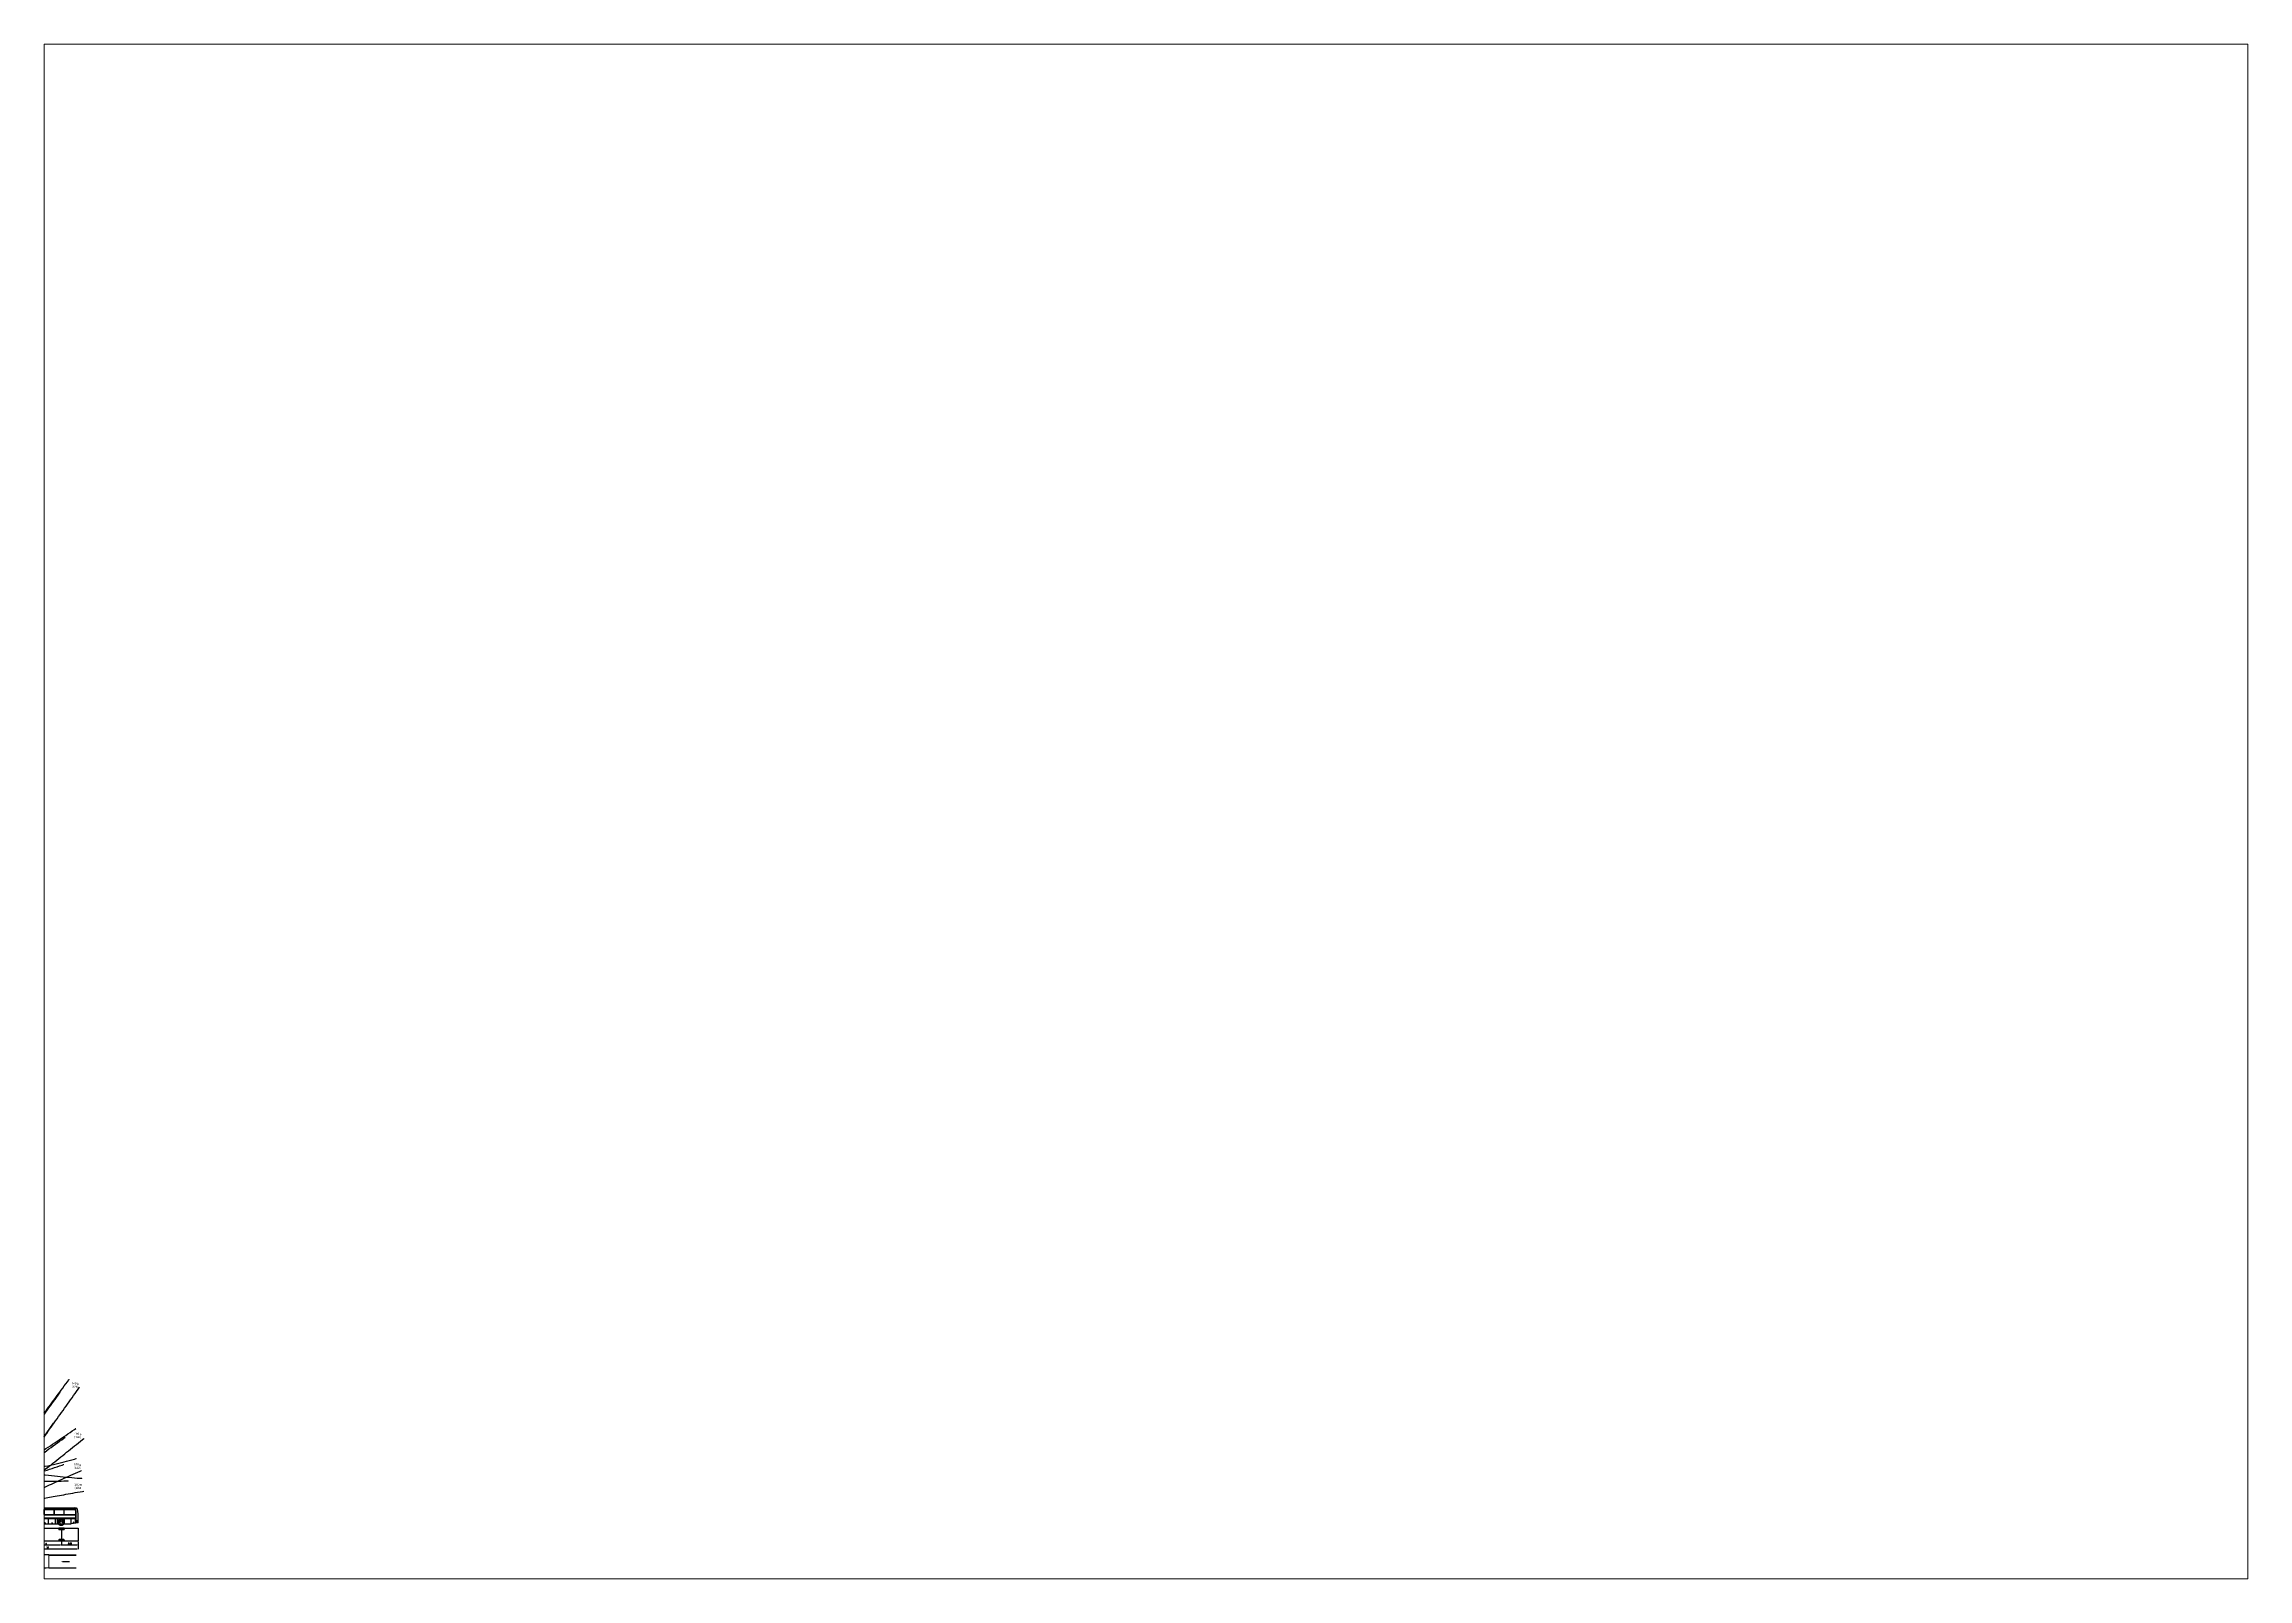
# Paper-space layout 'Layout1' of a CAD drawing. Header units: millimetres. Extents: x 29 to 259, y 20 to 180.
# The model-space entities are those that its viewports show. They can reach past a viewport. Long polylines and large blocks are cut down to what shows.
import ezdxf
from ezdxf import colors
from ezdxf.entities.mleader import LeaderData, LeaderLine
from ezdxf.math import Vec2, Vec3

# ---------------------------------------------------------------- set-up
doc = ezdxf.new("R2010")
doc.units = ezdxf.units.MM
doc.linetypes.add('DASHEDX2', pattern=[1.5, 1, -0.5])
doc.layers.add('Tekst', color=4, linetype='Continuous')
doc.styles.add('BT standard', font='sanss___.ttf')
doc.styles.add('Legend', font='CALIBRI.TTF')
doc.styles.get("Standard").update_dxf_attribs({"font": 'romans'})
doc.dimstyles.new('ISO-25', dxfattribs={"dimtxt": 2.5, "dimasz": 2.5, "dimexe": 1.25, "dimexo": 0.625, "dimtad": 1, "dimtxsty": 'Standard', "dimcen": 2.5, "dimadec": 0, "dimazin": 0, "dimtfac": 1, "dimtmove": 0, "dimatfit": 3, "dimfxl": 1, "dimarcsym": 0})

# ---------------------------------------------------------------- blocks, each defined once
blk = doc.blocks.new('*U3247')
at = {"color": 1, "linetype": 'Continuous', "lineweight": 0, "ltscale": 1.524}
blk.add_lwpolyline([(0, 1.275), (-12, 1.275), (-12, -1.275), (0, -1.275), (0, 1.275), (0, 1.275)], close=True, dxfattribs=at)
at = {"color": 2, "linetype": 'Continuous', "ltscale": 1.524, "flags": 128}
for points in [[(-9.228, 1.018752), (-9.228, 1.177248), (-9.08576, 1.225), (-8.35424, 1.225), (-8.212, 1.177248), (-8.212, 1.018752), (-8.35424, 0.971), (-9.08576, 0.971)], [(-9.228, -1.177248), (-9.228, -1.018752), (-9.08576, -0.971), (-8.35424, -0.971), (-8.212, -1.018752), (-8.212, -1.177248), (-8.35424, -1.225), (-9.08576, -1.225)]]:
    blk.add_lwpolyline(points, close=True, dxfattribs=at)
blk = doc.blocks.new('*U3246')
at = {"color": 2, "linetype": 'Continuous', "ltscale": 1.524, "flags": 128}
for points in [[(-0.508, 1.018752), (-0.508, 1.177248), (-0.36576, 1.225), (0.36576, 1.225), (0.508, 1.177248), (0.508, 1.018752), (0.36576, 0.971), (-0.36576, 0.971)], [(-0.508, -1.177248), (-0.508, -1.018752), (-0.36576, -0.971), (0.36576, -0.971), (0.508, -1.018752), (0.508, -1.177248), (0.36576, -1.225), (-0.36576, -1.225)]]:
    blk.add_lwpolyline(points, close=True, dxfattribs=at)
at = {"rotation": 180}
blk.add_blockref('*U3247', (-2.72, 0), dxfattribs=at)
blk = doc.blocks.new('*U3248')
at = {"color": 2, "lineweight": 0}
blk.add_circle((0, 0), 0.0127, dxfattribs=at)
blk = doc.blocks.new('*U3249')
at = {"color": 2, "lineweight": 0}
blk.add_circle((0, 0), 0.0127, dxfattribs=at)
blk = doc.blocks.new('*U3250')
at = {"color": 2, "lineweight": 0}
blk.add_circle((0, 0), 0.0127, dxfattribs=at)
blk = doc.blocks.new('*U3251')
at = {"color": 1, "lineweight": 0}
blk.add_circle((0, 0), 0.0127, dxfattribs=at)
blk = doc.blocks.new('*U3252')
at = {"color": 1, "lineweight": 0}
blk.add_circle((0, 0), 0.0127, dxfattribs=at)
blk = doc.blocks.new('*U3253')
at = {"color": 2, "lineweight": 0}
blk.add_circle((0, 0), 0.0127, dxfattribs=at)
blk = doc.blocks.new('*U3254')
at = {"color": 2, "lineweight": 0}
blk.add_circle((0, 0), 0.0127, dxfattribs=at)
blk = doc.blocks.new('*U3255')
at = {"color": 2, "lineweight": 0}
blk.add_circle((0, 0), 0.0127, dxfattribs=at)
blk = doc.blocks.new('*U3256')
at = {"color": 1, "lineweight": 0}
blk.add_circle((0, 0), 0.0127, dxfattribs=at)
blk = doc.blocks.new('*U3257')
at = {"color": 1, "lineweight": 0}
blk.add_circle((0, 0), 0.0127, dxfattribs=at)
blk = doc.blocks.new('*U3258')
at = {"color": 2, "lineweight": 0}
blk.add_circle((0, 0), 0.0127, dxfattribs=at)
blk = doc.blocks.new('*U3259')
at = {"color": 2, "lineweight": 0}
blk.add_circle((0, 0), 0.0127, dxfattribs=at)
blk = doc.blocks.new('*U3260')
at = {"color": 1, "lineweight": 0}
blk.add_circle((0, 0), 0.0127, dxfattribs=at)
blk = doc.blocks.new('*U3261')
at = {"color": 2, "lineweight": 0}
blk.add_circle((0, 0), 0.0127, dxfattribs=at)
blk = doc.blocks.new('*U3262')
at = {"color": 2, "lineweight": 0}
blk.add_circle((0, 0), 0.0127, dxfattribs=at)
blk = doc.blocks.new('*U3263')
at = {"color": 2, "lineweight": 0}
blk.add_circle((0, 0), 0.0127, dxfattribs=at)
blk = doc.blocks.new('*U3264')
at = {"color": 1, "lineweight": 0}
blk.add_circle((0, 0), 0.0127, dxfattribs=at)
blk = doc.blocks.new('*U3265')
at = {"color": 1, "lineweight": 0}
blk.add_circle((0, 0), 0.0127, dxfattribs=at)
blk = doc.blocks.new('*U3266')
at = {"color": 1, "lineweight": 0}
blk.add_circle((0, 0), 0.0127, dxfattribs=at)
blk = doc.blocks.new('*U3267')
at = {"color": 2, "lineweight": 0}
blk.add_circle((0, 0), 0.0127, dxfattribs=at)
blk = doc.blocks.new('*U3268')
at = {"color": 2, "lineweight": 0}
blk.add_circle((0, 0), 0.0127, dxfattribs=at)
blk = doc.blocks.new('*U3269')
at = {"color": 2, "lineweight": 0}
blk.add_circle((0, 0), 0.0127, dxfattribs=at)
blk = doc.blocks.new('*U3270')
at = {"color": 1, "lineweight": 0}
blk.add_circle((0, 0), 0.0127, dxfattribs=at)
blk = doc.blocks.new('*U3271')
at = {"color": 1, "lineweight": 0}
blk.add_circle((0, 0), 0.0127, dxfattribs=at)
blk = doc.blocks.new('*U3272')
at = {"color": 2, "lineweight": 0}
blk.add_circle((0, 0), 0.0127, dxfattribs=at)
blk = doc.blocks.new('*U3273')
at = {"color": 1, "lineweight": 0}
blk.add_circle((0, 0), 0.0127, dxfattribs=at)
blk = doc.blocks.new('*U3274')
at = {"color": 2, "lineweight": 0}
blk.add_circle((0, 0), 0.0127, dxfattribs=at)
blk = doc.blocks.new('*U3275')
at = {"color": 2, "lineweight": 0}
blk.add_circle((0, 0), 0.0127, dxfattribs=at)
blk = doc.blocks.new('*U3276')
at = {"color": 1, "lineweight": 0}
blk.add_circle((0, 0), 0.0127, dxfattribs=at)
blk = doc.blocks.new('*U3277')
at = {"color": 1, "lineweight": 0}
blk.add_circle((0, 0), 0.0127, dxfattribs=at)
blk = doc.blocks.new('*U3278')
at = {"color": 1, "lineweight": 0}
blk.add_circle((0, 0), 0.0127, dxfattribs=at)
blk = doc.blocks.new('*U3279')
at = {"color": 2, "lineweight": 0}
blk.add_circle((0, 0), 0.0127, dxfattribs=at)
blk = doc.blocks.new('*U3280')
at = {"color": 2, "lineweight": 0}
blk.add_circle((0, 0), 0.0127, dxfattribs=at)
blk = doc.blocks.new('*U3281')
at = {"color": 2, "lineweight": 0}
blk.add_circle((0, 0), 0.0127, dxfattribs=at)
blk = doc.blocks.new('*U3282')
at = {"color": 1, "lineweight": 0}
blk.add_circle((0, 0), 0.0127, dxfattribs=at)
blk = doc.blocks.new('*U3283')
at = {"color": 1, "lineweight": 0}
blk.add_circle((0, 0), 0.0127, dxfattribs=at)
blk = doc.blocks.new('*U3284')
at = {"color": 2, "lineweight": 0}
blk.add_circle((0, 0), 0.0127, dxfattribs=at)
blk = doc.blocks.new('*U3285')
at = {"color": 1, "lineweight": 0}
blk.add_circle((0, 0), 0.0127, dxfattribs=at)
blk = doc.blocks.new('*U3286')
at = {"color": 2, "lineweight": 0}
blk.add_circle((0, 0), 0.0127, dxfattribs=at)
blk = doc.blocks.new('*U3287')
at = {"color": 2, "lineweight": 0}
blk.add_circle((0, 0), 0.0127, dxfattribs=at)
blk = doc.blocks.new('*U3288')
at = {"color": 1, "lineweight": 0}
blk.add_circle((0, 0), 0.0127, dxfattribs=at)
blk = doc.blocks.new('*U3289')
at = {"color": 1, "lineweight": 0}
blk.add_circle((0, 0), 0.0127, dxfattribs=at)
blk = doc.blocks.new('*U3290')
at = {"color": 1, "lineweight": 0}
blk.add_circle((0, 0), 0.0127, dxfattribs=at)
blk = doc.blocks.new('*U3291')
at = {"color": 2, "lineweight": 0}
blk.add_circle((0, 0), 0.0127, dxfattribs=at)
blk = doc.blocks.new('*U3292')
at = {"color": 2, "lineweight": 0}
blk.add_circle((0, 0), 0.0127, dxfattribs=at)
blk = doc.blocks.new('*U3293')
at = {"color": 2, "lineweight": 0}
blk.add_circle((0, 0), 0.0127, dxfattribs=at)
blk = doc.blocks.new('*U3294')
at = {"color": 1, "lineweight": 0}
blk.add_circle((0, 0), 0.0127, dxfattribs=at)
blk = doc.blocks.new('*U3295')
at = {"color": 1, "lineweight": 0}
blk.add_circle((0, 0), 0.0127, dxfattribs=at)
blk = doc.blocks.new('*U3296')
at = {"color": 2, "lineweight": 0}
blk.add_circle((0, 0), 0.0127, dxfattribs=at)
blk = doc.blocks.new('*U3297')
at = {"color": 2, "lineweight": 0}
blk.add_circle((0, 0), 0.0127, dxfattribs=at)
blk = doc.blocks.new('*U3298')
at = {"color": 2, "lineweight": 0}
blk.add_circle((0, 0), 0.0127, dxfattribs=at)
blk = doc.blocks.new('*U3299')
at = {"color": 1, "lineweight": 0}
blk.add_circle((0, 0), 0.0127, dxfattribs=at)
blk = doc.blocks.new('*U3300')
at = {"color": 1, "lineweight": 0}
blk.add_circle((0, 0), 0.0127, dxfattribs=at)
blk = doc.blocks.new('*D3239')
at = {"color": 0, "lineweight": -2, "transparency": 16777216}
for p, q in [((2.72, -0.15), (2.72, -0.84)), ((2.92, -0.74), (8.52, -0.74)), ((8.72, -0.15), (8.72, -0.84))]:
    blk.add_line(p, q, dxfattribs=at)
at = {"color": 0, "transparency": 16777216}
for points in [[(2.92, -0.7), (2.92, -0.77), (2.72, -0.74)], [(8.52, -0.7), (8.52, -0.77), (8.72, -0.74)]]:
    blk.add_solid(points, dxfattribs=at)
at = {"layer": 'Defpoints', "color": 0, "transparency": 16777216}
for p in [(2.72, 0.05), (8.72, 0.05), (8.72, -0.74)]:
    blk.add_point(p, dxfattribs=at)
at = {"color": 0, "transparency": 16777216, "insert": (5.72, -0.51), "char_height": 0.25, "attachment_point": 5}
blk.add_mtext('6', dxfattribs=at)
blk = doc.blocks.new('*D3240')
at = {"color": 0, "lineweight": -2, "transparency": 16777216}
for p, q in [((0, -0.2), (0, -1.58)), ((0.2, -1.48), (11.8, -1.48)), ((12, -0.2), (12, -1.58))]:
    blk.add_line(p, q, dxfattribs=at)
at = {"color": 0, "transparency": 16777216}
for points in [[(0.2, -1.44), (0.2, -1.51), (0, -1.48)], [(11.8, -1.44), (11.8, -1.51), (12, -1.48)]]:
    blk.add_solid(points, dxfattribs=at)
at = {"layer": 'Defpoints', "color": 0, "transparency": 16777216}
for p in [(0, 0), (12, 0), (12, -1.48)]:
    blk.add_point(p, dxfattribs=at)
at = {"color": 0, "transparency": 16777216, "insert": (6, -1.25), "char_height": 0.25, "attachment_point": 5}
blk.add_mtext('12', dxfattribs=at)
blk = doc.blocks.new('*D3241')
at = {"color": 0, "lineweight": -2, "transparency": 16777216}
for p, q in [((0, -0.15), (0, -0.84)), ((0.2, -0.74), (2.52, -0.74)), ((2.72, -0.2), (2.72, -0.84))]:
    blk.add_line(p, q, dxfattribs=at)
at = {"color": 0, "transparency": 16777216}
for points in [[(0.2, -0.7), (0.2, -0.77), (0, -0.74)], [(2.52, -0.7), (2.52, -0.77), (2.72, -0.74)]]:
    blk.add_solid(points, dxfattribs=at)
at = {"layer": 'Defpoints', "color": 0, "transparency": 16777216}
for p in [(0, 0.05), (2.72, 0), (2.72, -0.74)]:
    blk.add_point(p, dxfattribs=at)
at = {"color": 0, "transparency": 16777216, "insert": (1.36, -0.49), "char_height": 0.25, "attachment_point": 5}
blk.add_mtext('2,72', dxfattribs=at)
blk = doc.blocks.new('*D3242')
at = {"color": 0, "lineweight": -2, "transparency": 16777216}
for p, q in [((-0.2, 2.55), (-0.64, 2.55)), ((-0.2, 0), (-0.64, 0)), ((-0.54, 2.35), (-0.54, 0.2))]:
    blk.add_line(p, q, dxfattribs=at)
at = {"color": 0, "transparency": 16777216}
for points in [[(-0.58, 2.35), (-0.51, 2.35), (-0.54, 2.55)], [(-0.58, 0.2), (-0.51, 0.2), (-0.54, 0)]]:
    blk.add_solid(points, dxfattribs=at)
at = {"layer": 'Defpoints', "color": 0, "transparency": 16777216}
for p in [(-0.54, 0), (0, 2.55), (0, 0)]:
    blk.add_point(p, dxfattribs=at)
at = {"color": 0, "transparency": 16777216, "insert": (-0.79, 1.27), "char_height": 0.25, "attachment_point": 5, "rotation": 90}
blk.add_mtext('2,55', dxfattribs=at)
blk = doc.blocks.new('*D3243')
at = {"color": 0, "lineweight": -2, "transparency": 16777216}
for p, q in [((8.72, -0.15), (8.72, -0.84)), ((8.92, -0.74), (11.8, -0.74)), ((12, -0.1), (12, -0.84))]:
    blk.add_line(p, q, dxfattribs=at)
at = {"color": 0, "transparency": 16777216}
for points in [[(8.92, -0.7), (8.92, -0.77), (8.72, -0.74)], [(11.8, -0.7), (11.8, -0.77), (12, -0.74)]]:
    blk.add_solid(points, dxfattribs=at)
at = {"layer": 'Defpoints', "color": 0, "transparency": 16777216}
for p in [(8.72, 0.05), (12, 0.1), (12, -0.74)]:
    blk.add_point(p, dxfattribs=at)
at = {"color": 0, "transparency": 16777216, "insert": (10.36, -0.49), "char_height": 0.25, "attachment_point": 5}
blk.add_mtext('3,28', dxfattribs=at)
blk = doc.blocks.new('A$C45201630')
for p, q in [((0, 2.55), (0, 0)), ((2.212, 2.45), (2.212, 2.296)), ((2.212, 0.254), (2.212, 0.1)), ((3.178, 2.5), (2.262, 2.5)), ((3.178, 2.246), (2.262, 2.246)), ((3.178, 0.304), (2.262, 0.304)), ((3.178, 0.05), (2.262, 0.05)), ((2.72, 2.246), (2.72, 0.304)), ((3.228, 2.45), (3.228, 2.296)), ((3.228, 0.254), (3.228, 0.1)), ((9.228, 2.55), (8.212, 2.55)), ((8.212, 2.45), (8.212, 2.296)), ((8.212, 0.254), (8.212, 0.1)), ((9.178, 2.5), (8.262, 2.5)), ((9.178, 2.246), (8.262, 2.246)), ((9.178, 0.304), (8.262, 0.304)), ((9.178, 0.05), (8.262, 0.05)), ((8.72, 2.246), (8.72, 0.304)), ((9.228, 2.45), (9.228, 2.296)), ((9.228, 0.254), (9.228, 0.1))]:
    blk.add_line(p, q)
at = {"linetype": 'Continuous'}
for points, const_width in [([(0.281, 6.28), (0.445, 6.201), (0.417, 5.992), (0.402, 5.855), (0.393, 5.747), (0.385, 5.653), (0.38, 5.544), (0.374, 5.442), (0.372, 5.35), (0.369, 5.252), (0.368, 5.126), (0.369, 4.347), (0.008, 4.304)], 0.02), ([(0.368, 5.366), (0.101, 5.367)], 0.0799)]:
    blk.add_lwpolyline(points, dxfattribs=dict(at, const_width=const_width))
for points in [[(5.425, 6.429), (3.802, 6.429), (2.58, 6.429), (1.701, 6.428), (1.109, 6.427), (0.746, 6.427), (0.555, 6.426), (0.479, 6.425), (0.461, 6.424), (0.453, 6.423), (0.446, 6.422), (0.44, 6.421), (0.434, 6.42), (0.428, 6.419), (0.422, 6.418), (0.417, 6.417), (0.412, 6.417), (0.407, 6.416), (0.402, 6.415), (0.397, 6.414), (0.392, 6.413), (0.387, 6.412), (0.382, 6.411), (0.377, 6.41), (0.373, 6.409), (0.368, 6.408), (0.364, 6.407), (0.359, 6.406), (0.355, 6.405), (0.351, 6.404), (0.348, 6.403), (0.344, 6.402), (0.34, 6.401), (0.337, 6.4), (0.334, 6.399), (0.331, 6.398), (0.328, 6.397), (0.325, 6.396), (0.323, 6.394), (0.32, 6.393), (0.317, 6.391), (0.315, 6.39), (0.312, 6.388), (0.31, 6.385), (0.307, 6.381), (0.304, 6.375), (0.302, 6.368), (0.299, 6.359), (0.295, 6.348), (0.292, 6.334), (0.288, 6.318), (0.284, 6.299), (0.28, 6.279), (0.275, 6.257), (0.271, 6.234), (0.266, 6.21), (0.261, 6.184), (0.256, 6.158), (0.251, 6.132), (0.245, 6.105), (0.24, 6.078), (0.235, 6.051), (0.23, 6.025), (0.224, 5.999), (0.219, 5.974), (0.214, 5.949), (0.21, 5.926), (0.205, 5.903), (0.201, 5.881), (0.197, 5.86), (0.193, 5.839), (0.189, 5.818), (0.185, 5.797), (0.182, 5.777), (0.178, 5.757), (0.175, 5.737), (0.171, 5.716), (0.168, 5.696), (0.164, 5.676), (0.161, 5.655), (0.157, 5.634), (0.153, 5.613), (0.15, 5.592), (0.146, 5.57), (0.142, 5.548), (0.139, 5.526), (0.135, 5.504), (0.131, 5.482), (0.128, 5.46), (0.125, 5.437), (0.122, 5.415), (0.118, 5.392), (0.116, 5.369), (0.113, 5.346), (0.11, 5.322), (0.107, 5.297), (0.104, 5.271), (0.101, 5.244), (0.098, 5.216), (0.095, 5.188), (0.091, 5.158), (0.088, 5.128), (0.085, 5.098), (0.082, 5.067), (0.078, 5.035), (0.075, 5.003), (0.071, 4.972), (0.068, 4.94), (0.065, 4.908), (0.062, 4.877), (0.058, 4.846), (0.056, 4.816), (0.053, 4.786), (0.05, 4.758), (0.048, 4.73), (0.046, 4.702), (0.044, 4.675), (0.042, 4.647), (0.04, 4.619), (0.037, 4.59), (0.035, 4.559), (0.033, 4.528), (0.031, 4.495), (0.029, 4.462), (0.027, 4.429), (0.024, 4.397), (0.022, 4.365), (0.021, 4.336), (0.019, 4.309)], [(0.102, 5.407), (0.096, 5.329)], [(0.105, 5.329), (0.096, 5.329)], [(0.405, 3.433), (0.403, 5.125), (0.404, 5.251), (0.407, 5.349), (0.409, 5.441), (0.415, 5.543), (0.42, 5.65), (0.428, 5.744), (0.437, 5.851), (0.451, 5.988), (0.483, 6.219), (0.295, 6.309)], [(0.464, 6.316), (0.313, 6.388)], [(0.454, 4.431), (0.454, 5.125), (0.454, 5.25), (0.457, 5.348), (0.46, 5.439), (0.466, 5.54), (0.471, 5.647), (0.478, 5.74), (0.487, 5.847), (0.501, 5.982), (0.542, 6.278)], [(0.454, 3.433), (0.454, 4.431)], [(0.517, 6.098), (1.338, 6.098)], [(0.528, 4.431), (0.527, 5.125), (0.528, 5.249), (0.531, 5.346), (0.533, 5.436), (0.539, 5.536), (0.544, 5.643), (0.551, 5.734), (0.561, 5.839), (0.575, 5.973), (0.592, 6.098)], [(0.528, 3.433), (0.528, 4.431)], [(0.534, 6.224), (9.569, 6.224)], [(0.542, 6.278), (11.469, 6.278)], [(1.262, 3.433), (1.262, 6.098)], [(1.338, 3.433), (1.338, 6.224)], [(1.338, 5.222), (9.569, 5.222)], [(1.338, 5.146), (9.569, 5.146)], [(1.338, 4.554), (9.569, 4.554)], [(1.338, 4.431), (9.569, 4.431)], [(1.464, 5.222), (1.464, 6.224)], [(3.341, 5.222), (3.341, 6.224)], [(3.44, 5.222), (3.44, 6.224)], [(3.453, 3.433), (3.453, 4.431)], [(4.816, 3.433), (4.816, 4.431)], [(5.309, 5.222), (5.309, 6.224)], [(5.416, 5.222), (5.416, 6.224)], [(5.465, 6.483), (5.451, 6.429), (5.462, 6.397), (5.486, 6.37)], [(5.486, 6.53), (5.486, 6.37), (6.189, 6.37)], [(6.186, 3.433), (6.186, 4.431)], [(6.189, 6.53), (6.189, 6.371)], [(6.201, 6.486), (6.215, 6.429), (6.212, 6.395), (6.189, 6.371)], [(11.501, 6.449), (6.234, 6.45)], [(7.281, 5.222), (7.281, 6.224)], [(7.379, 5.222), (7.379, 6.224)], [(7.552, 3.433), (7.552, 4.431)], [(7.973, 3.433), (7.973, 4.431)], [(9.246, 5.222), (9.246, 6.224)], [(9.348, 3.433), (9.348, 4.431)], [(9.569, 6.224), (11.476, 6.224)], [(9.569, 5.222), (11.534, 5.222)], [(9.569, 5.146), (11.535, 5.146)], [(9.569, 4.554), (11.544, 4.554)], [(9.569, 4.431), (11.545, 4.431)], [(10.637, 3.433), (10.637, 4.431)], [(11.186, 6.449), (11.186, 6.549), (11.034, 6.449)], [(11.502, 6.449), (11.448, 6.498), (11.198, 6.498), (11.198, 6.449)], [(11.448, 6.498), (11.448, 6.449)], [(11.534, 5.193), (11.536, 5.308), (11.525, 5.42), (11.524, 5.54), (11.517, 5.664), (11.514, 5.772), (11.509, 5.881), (11.496, 6.009), (11.494, 6.098), (11.484, 6.149), (11.475, 6.238), (11.465, 6.313), (11.451, 6.442)], [(11.56, 5.193), (11.563, 5.309), (11.551, 5.421), (11.55, 5.541), (11.544, 5.665), (11.54, 5.773), (11.535, 5.883), (11.523, 6.011), (11.52, 6.1), (11.51, 6.153), (11.501, 6.241), (11.491, 6.316), (11.477, 6.444)], [(11.996, 3.631), (11.994, 3.677), (11.646, 3.674), (11.646, 3.713), (12, 3.712), (12, 3.754), (11.973, 3.758), (11.973, 3.92), (11.993, 3.926), (11.993, 3.991), (11.989, 4.924), (11.983, 5.103), (11.976, 5.314), (11.971, 5.483), (11.956, 5.639), (11.942, 5.795), (11.921, 5.933), (11.891, 6.088), (11.864, 6.207), (11.843, 6.307), (11.817, 6.368), (11.786, 6.408), (11.752, 6.438), (11.729, 6.447), (11.692, 6.448), (11.501, 6.449)], [(11.503, 3.559), (11.503, 4.431)], [(11.604, 5.192), (11.606, 5.311), (11.595, 5.423), (11.594, 5.542), (11.587, 5.667), (11.584, 5.775), (11.579, 5.886), (11.566, 6.013), (11.564, 6.105), (11.553, 6.16), (11.544, 6.246), (11.534, 6.321), (11.521, 6.449)], [(11.548, 3.566), (11.543, 4.916), (11.537, 5.089), (11.534, 5.19)], [(11.573, 3.962), (11.569, 4.916), (11.563, 5.09), (11.56, 5.19)], [(11.616, 3.962), (11.612, 4.917), (11.607, 5.091), (11.604, 5.192)], [(0.008, 3.638), (0.053, 3.496), (0.069, 3.491), (0.071, 3.618), (0.058, 3.611), (0.069, 3.491), (0.078, 3.472), (0.111, 3.466), (0.119, 3.481), (0.082, 3.577)], [(0.019, 4.309), (0.013, 4.195)], [(0.013, 3.746), (0.013, 3.712)], [(0.116, 4.08), (0.116, 3.951)], [(0.119, 3.481), (0.405, 3.433), (1.973, 3.433)], [(0.339, 3.444), (0.339, 3.936)], [(0.351, 3.442), (0.351, 3.936)], [(0.364, 3.439), (0.364, 3.936)], [(0.379, 3.437), (0.379, 3.936)], [(1.918, 3.433), (1.918, 3.579), (1.924, 3.675), (1.94, 3.785), (1.955, 3.875), (1.978, 3.951), (2.015, 4.037), (2.047, 4.107), (2.081, 4.158), (2.119, 4.211), (2.132, 4.232), (2.15, 4.25), (2.207, 4.275), (2.933, 4.286), (2.966, 4.277), (2.994, 4.264), (3.019, 4.238), (3.053, 4.202), (3.082, 4.165), (3.105, 4.121), (3.133, 4.076), (3.157, 4.033), (3.176, 3.985), (3.198, 3.926), (3.213, 3.873), (3.223, 3.819), (3.232, 3.78), (3.236, 3.734), (3.24, 3.672), (3.241, 3.609), (3.243, 3.551), (3.244, 3.433)], [(1.973, 3.433), (1.97, 3.594), (1.971, 3.67), (1.982, 3.733), (1.992, 3.79), (2.005, 3.836), (2.022, 3.882), (2.048, 3.945), (2.079, 4.005), (2.114, 4.052), (2.153, 4.098), (2.204, 4.149), (2.249, 4.178), (2.304, 4.204), (2.367, 4.217), (2.427, 4.222), (2.491, 4.226), (2.546, 4.23), (2.632, 4.23), (2.694, 4.231), (2.75, 4.225), (2.803, 4.221), (2.86, 4.21), (2.912, 4.192), (2.952, 4.16), (2.986, 4.133), (3.01, 4.103), (3.039, 4.071), (3.065, 4.043), (3.094, 3.995), (3.116, 3.955), (3.139, 3.912), (3.151, 3.875), (3.163, 3.828), (3.174, 3.786), (3.185, 3.739), (3.188, 3.68), (3.191, 3.432)], [(3.191, 3.433), (8.153, 3.433)], [(4.07, 3.551), (4.18, 3.551)], [(5.441, 3.551), (5.55, 3.551)], [(6.816, 3.551), (6.926, 3.551)], [(9.327, 3.433), (9.324, 3.595), (9.317, 3.692), (9.3, 3.801), (9.284, 3.891), (9.26, 3.967), (9.222, 4.052), (9.189, 4.122), (9.154, 4.172), (9.116, 4.225), (9.102, 4.245), (9.084, 4.264), (9.027, 4.288), (8.301, 4.29), (8.268, 4.281), (8.24, 4.267), (8.215, 4.241), (8.182, 4.204), (8.153, 4.167), (8.131, 4.122), (8.103, 4.077), (8.08, 4.034), (8.061, 3.985), (8.04, 3.927), (8.026, 3.873), (8.017, 3.819), (8.008, 3.78), (8.004, 3.734), (8.002, 3.672), (8.002, 3.609), (8, 3.551), (8, 3.433)], [(9.271, 3.433), (9.273, 3.61), (9.271, 3.686), (9.259, 3.749), (9.248, 3.806), (9.234, 3.852), (9.216, 3.897), (9.19, 3.96), (9.158, 4.02), (9.123, 4.067), (9.083, 4.112), (9.031, 4.162), (8.986, 4.191), (8.931, 4.216), (8.868, 4.228), (8.807, 4.232), (8.744, 4.235), (8.688, 4.239), (8.602, 4.238), (8.541, 4.237), (8.485, 4.231), (8.431, 4.226), (8.375, 4.214), (8.323, 4.196), (8.284, 4.164), (8.25, 4.136), (8.226, 4.106), (8.197, 4.074), (8.172, 4.045), (8.143, 3.997), (8.122, 3.957), (8.1, 3.913), (8.088, 3.876), (8.076, 3.829), (8.066, 3.787), (8.056, 3.74), (8.053, 3.68), (8.053, 3.433)], [(9.15, 3.433), (10.637, 3.433)], [(11.996, 3.631), (10.637, 3.433)], [(11, 3.672), (11.11, 3.672)], [(11.993, 3.963), (11.572, 3.962)], [(11.572, 3.962), (11.578, 3.57)], [(11.623, 3.963), (11.629, 3.578)]]:
    blk.add_lwpolyline(points, dxfattribs=at)
for points, const_width in [([(0.558, 4.353), (1.232, 4.441), (1.232, 5.982), (0.606, 5.982), (0.604, 5.969), (0.59, 5.837), (0.581, 5.731), (0.574, 5.641), (0.569, 5.534), (0.563, 5.434), (0.561, 5.345), (0.558, 5.249), (0.557, 5.125)], 0.02), ([(1.236, 4.117), (0.557, 4.117), (0.557, 3.777), (1.236, 3.777)], 0.00998)]:
    blk.add_lwpolyline(points, close=True, dxfattribs=dict(at, const_width=const_width))
for points in [[(3.349, 6.429), (3.349, 6.449, 0.4142136), (3.339, 6.459), (2.561, 6.459, 0.4142136), (2.551, 6.449), (2.551, 6.429)], [(2.561, 6.459, -0.1073602), (3.34, 6.459, -0.1073602)], [(9.257, 6.449), (9.257, 6.469, 0.4142136), (9.247, 6.479), (8.469, 6.479, 0.4142136), (8.459, 6.469), (8.459, 6.449)], [(8.469, 6.479, -0.1073602), (9.248, 6.479, -0.1073602)], [(0.379, 4.295), (0.379, 4.215, -0.4142136), (0.359, 4.195), (0.016, 4.195, 0.4142136), (0, 4.179), (0, 4.095), (0.359, 4.095, -0.4142136), (0.379, 4.075), (0.379, 3.936), (0.06, 3.936)], [(0.06, 3.868), (0, 3.868), (0, 4.08), (0.344, 4.08, -0.4142136), (0.364, 4.06), (0.364, 3.951), (0.06, 3.951), (0.06, 3.856)], [(0.276, 3.856), (0, 3.856), (0, 3.766, 0.4142136), (0.02, 3.746), (0.339, 3.746)], [(0.302, 3.638), (0.008, 3.638), (0, 3.652), (0, 3.692, -0.4142136), (0.02, 3.712), (0.339, 3.712)], [(0, 3.652), (0.283, 3.652, -0.3598336), (0.303, 3.636), (0.339, 3.444)], [(0.116, 4.054), (0.2, 4.054, -0.4142136), (0.216, 4.038), (0.216, 3.99, -0.4142136), (0.2, 3.974), (0.116, 3.974)], [(1.937, 3.433), (1.938, 3.568), (1.942, 3.616), (1.945, 3.661), (1.948, 3.705), (1.96, 3.761), (1.968, 3.821), (1.982, 3.871), (2.002, 3.925), (2.022, 3.969), (2.053, 4.024), (2.077, 4.066), (2.116, 4.122), (2.15, 4.161), (2.18, 4.193), (2.219, 4.218, -0.142638), (2.283, 4.237), (2.864, 4.245, -0.14119), (2.928, 4.227), (2.976, 4.197), (3.014, 4.161), (3.044, 4.127), (3.072, 4.092), (3.099, 4.052), (3.12, 4.015), (3.14, 3.977), (3.159, 3.93), (3.179, 3.879), (3.191, 3.835), (3.2, 3.79), (3.209, 3.746), (3.215, 3.712), (3.22, 3.677), (3.223, 3.432)], [(9.307, 3.433), (9.305, 3.584), (9.3, 3.632), (9.297, 3.677), (9.293, 3.721), (9.28, 3.777), (9.271, 3.837), (9.256, 3.887), (9.237, 3.941), (9.216, 3.984), (9.184, 4.039), (9.159, 4.081), (9.12, 4.136), (9.085, 4.175), (9.054, 4.206), (9.016, 4.231, 0.142638), (8.951, 4.249), (8.371, 4.249, 0.14119), (8.307, 4.231), (8.259, 4.201), (8.221, 4.163), (8.192, 4.129), (8.164, 4.094), (8.138, 4.054), (8.117, 4.017), (8.098, 3.979), (8.079, 3.931), (8.06, 3.88), (8.048, 3.836), (8.04, 3.791), (8.032, 3.746), (8.026, 3.713), (8.021, 3.677), (8.021, 3.433)]]:
    blk.add_lwpolyline(points, format="xyb", dxfattribs=at)
for points in [[(5.424, 6.451), (5.443, 6.482), (5.465, 6.483), (5.486, 6.53), (6.189, 6.53), (6.201, 6.486), (6.219, 6.486), (6.234, 6.45), (6.234, 6.352), (5.425, 6.35)], [(6.163, 6.494), (6.163, 6.394), (5.505, 6.394), (5.505, 6.494)], [(4.18, 3.606), (4.07, 3.606), (4.07, 3.497), (4.18, 3.497)], [(5.55, 3.606), (5.441, 3.606), (5.441, 3.496), (5.55, 3.496)], [(6.926, 3.606), (6.816, 3.606), (6.816, 3.496), (6.926, 3.496)], [(11.11, 3.727), (11, 3.727), (11, 3.618), (11.11, 3.618)], [(11.959, 3.811), (11.644, 3.811), (11.644, 3.846), (11.957, 3.846)]]:
    blk.add_lwpolyline(points, close=True, dxfattribs=at)
blk.add_lwpolyline([(0, 2.55), (12, 2.55), (12, 0), (0, 0)], close=True)
for points in [[(0.04, 4.059), (0.028, 4.058, 0.4084588), (0.02, 4.05), (0.019, 3.901, 0.4198283), (0.028, 3.892), (0.041, 3.893, 0.4129347), (0.049, 3.901), (0.049, 4.05, 0.4156566)], [(0.351, 4.039), (0.351, 3.991, -0.4142136), (0.335, 3.975), (0.247, 3.975, -0.4142136), (0.231, 3.991), (0.231, 4.039, -0.4142136), (0.247, 4.055), (0.335, 4.055, -0.4142136)]]:
    blk.add_lwpolyline(points, format="xyb", close=True, dxfattribs=at)
for centre, radius in [((2.578, 3.58), 0.519), ((2.578, 3.58), 0.479), ((2.578, 3.58), 0.28), ((4.128, 3.574), 0.00875), ((5.499, 3.573), 0.00875), ((6.874, 3.573), 0.00875), ((8.651, 3.578), 0.519), ((8.651, 3.578), 0.479), ((8.651, 3.578), 0.28), ((11.058, 3.695), 0.00875)]:
    blk.add_circle(centre, radius, dxfattribs=at)
for centre, start, end in [((2.262, 2.45), 90, 180), ((2.262, 2.296), 180, 270), ((2.262, 0.254), 90, 180), ((2.262, 0.1), 180, 270), ((3.178, 2.45), 0, 90), ((3.178, 2.296), 270, 0), ((3.178, 0.254), 0, 90), ((3.178, 0.1), 270, 0), ((8.262, 2.45), 90, 180), ((8.262, 2.296), 180, 270), ((8.262, 0.254), 90, 180), ((8.262, 0.1), 180, 270), ((9.178, 2.45), 0, 90), ((9.178, 2.296), 270, 0), ((9.178, 0.254), 0, 90), ((9.178, 0.1), 270, 0)]:
    blk.add_arc(centre, 0.05, start, end)
dim = blk.add_linear_dim(base=(-0.544, 0), p1=(0, 2.55), p2=(0, 0), angle=270, dimstyle='ISO-25', override={"dimtxt": 0.25, "dimasz": 0.2, "dimexe": 0.1, "dimexo": 0.2, "dimgap": 0.1})
dim.commit()
dim.dimension.update_dxf_attribs({"geometry": '*D3242', "text_midpoint": (-0.793, 1.275)})
for base, p1, p2, picture, middle in [((2.72, -0.738), (0, 0.05), (2.72, 0), '*D3241', (1.36, -0.489)), ((12, -1.477), (0, 0), (12, 0), '*D3240', (6, -1.252)), ((8.72, -0.738), (2.72, 0.05), (8.72, 0.05), '*D3239', (5.72, -0.513)), ((12, -0.737), (8.72, 0.05), (12, 0.1), '*D3243', (10.36, -0.488))]:
    dim = blk.add_linear_dim(base=base, p1=p1, p2=p2, dimstyle='ISO-25', override={"dimtxt": 0.25, "dimasz": 0.2, "dimexe": 0.1, "dimexo": 0.2, "dimgap": 0.1})
    dim.commit()
    dim.dimension.update_dxf_attribs({"geometry": picture, "text_midpoint": middle})
blk = doc.blocks.new('signatur')
at = {"color": 1, "linetype": 'Continuous', "ltscale": 1.524, "flags": 128}
for points in [[(875.57, 75.73), (875.57, 76.11), (875.58, 76.62), (875.58, 77.13), (875.58, 77.64), (875.58, 78.15), (875.58, 78.66), (875.58, 79.17), (875.58, 79.68), (875.59, 79.72)], [(878.26, 75.73), (878.24, 76.15), (878.23, 76.66), (878.21, 77.17), (878.2, 77.67), (878.19, 78.18), (878.17, 78.68), (878.16, 79.19), (878.16, 79.7), (878.16, 79.72)]]:
    blk.add_lwpolyline(points, dxfattribs=at)
at = {"color": 2, "linetype": 'DASHEDX2', "ltscale": 1.524, "flags": 128}
for points in [[(875.77, 75.73), (875.77, 75.73), (875.77, 76.24), (875.77, 76.75), (875.77, 77.26), (875.77, 77.77), (875.77, 78.28), (875.77, 78.78), (875.77, 79.29), (875.77, 79.72)], [(877.97, 75.73), (877.97, 75.73), (877.97, 76.24), (877.97, 76.75), (877.97, 77.26), (877.97, 77.77), (877.97, 78.28), (877.97, 78.78), (877.97, 79.29), (877.97, 79.72)]]:
    blk.add_lwpolyline(points, dxfattribs=at)
at = {"layer": 'Tekst', "insert": (876.39, 80.96), "char_height": 0.4, "attachment_point": 1, "style": 'Legend'}
blk.add_mtext_dynamic_manual_height_columns('100 g \\P(90)', width=2.4215, gutter_width=12.5, heights=[0], dxfattribs=at)
ml = blk.add_multileader_mtext('Standard')
ml.set_content('', color=256)
ml.set_leader_properties(lineweight=9)
ml.build(insert=Vec2(0, 0))
ml.multileader.update_dxf_attribs({"text_right_attachment_type": 6, "dogleg_length": 0.1, "arrow_head_size": 0.4})
ctx = ml.context
ctx.base_point, ctx.char_height, ctx.arrow_head_size, ctx.landing_gap_size, ctx.plane_origin = Vec3(874.05, 79.09), 0.6, 0.4, 0.09, Vec3(875.58, 78.79)
ctx.right_attachment, ctx.text_align_type = 6, 2
notes = []
notes.append((ctx, [(0, (1, 1, 0), (874.33, 78.79), (-1, 0), 0.1, [(0, [(875.58, 78.79)], 0, [])])]))
ctx.mtext.insert, ctx.mtext.alignment, ctx.mtext.flow_direction = Vec3(874.14, 79.39), 3, 5
ml = blk.add_multileader_mtext('Standard')
ml.set_content('Arealbehov', color=256, style='BT standard')
ml.set_leader_properties(lineweight=9)
ml.build(insert=Vec2(0, 0))
ml.multileader.update_dxf_attribs({"text_right_attachment_type": 6, "dogleg_length": 0.1, "arrow_head_size": 0.4})
ctx = ml.context
ctx.base_point, ctx.char_height, ctx.arrow_head_size, ctx.landing_gap_size, ctx.plane_origin = Vec3(879.58, 78.78), 0.4, 0.4, 0.09, Vec3(878.12, 78.78)
ctx.right_attachment = 6
notes.append((ctx, [(0, (1, 1, 0), (879.53, 78.78), (1, 0), 0.0548, [(0, [(878.17, 78.79)], 0, [])])]))
ctx.mtext.insert, ctx.mtext.flow_direction = Vec3(879.67, 78.99), 5
ml = blk.add_multileader_mtext('Standard')
ml.set_content('', color=256)
ml.set_leader_properties(lineweight=9)
ml.build(insert=Vec2(0, 0))
ml.multileader.update_dxf_attribs({"text_right_attachment_type": 6, "dogleg_length": 0.1, "arrow_head_size": 0.4})
ctx = ml.context
ctx.base_point, ctx.char_height, ctx.arrow_head_size, ctx.landing_gap_size, ctx.plane_origin = Vec3(874.24, 77.43), 0.6, 0.4, 0.09, Vec3(875.77, 77.13)
ctx.right_attachment, ctx.text_align_type = 6, 2
notes.append((ctx, [(0, (1, 1, 0), (874.52, 77.13), (-1, 0), 0.1, [(0, [(875.77, 77.13)], 0, [])])]))
ctx.mtext.insert, ctx.mtext.alignment, ctx.mtext.flow_direction = Vec3(874.33, 77.73), 3, 5
ml = blk.add_multileader_mtext('Standard')
ml.set_content('Sporareal', color=256, style='BT standard')
ml.set_leader_properties(lineweight=9)
ml.build(insert=Vec2(0, 0))
ml.multileader.update_dxf_attribs({"text_right_attachment_type": 6, "dogleg_length": 0.1, "arrow_head_size": 0.4})
ctx = ml.context
ctx.base_point, ctx.char_height, ctx.arrow_head_size, ctx.landing_gap_size, ctx.plane_origin = Vec3(879.43, 77.13), 0.4, 0.4, 0.09, Vec3(877.93, 77.13)
ctx.right_attachment = 6
notes.append((ctx, [(0, (1, 1, 0), (879.33, 77.13), (1, 0), 0.1, [(0, [(877.97, 77.13)], 0, [])])]))
ctx.mtext.insert, ctx.mtext.flow_direction = Vec3(879.52, 77.39), 5
for ctx, leaders in notes:
    for number, flags, end, landing, length, lines in leaders:
        leader = LeaderData()
        leader.index, (leader.has_last_leader_line, leader.has_dogleg_vector, leader.attachment_direction) = number, flags
        leader.last_leader_point, leader.dogleg_vector, leader.dogleg_length = Vec3(end), Vec3(landing), length
        for number, points, colour, breaks in lines:
            line = LeaderLine()
            line.index, line.vertices, line.color, line.breaks = number, Vec3.list(points), colors.encode_raw_color(colour), breaks
            leader.lines.append(line)
        ctx.leaders.append(leader)
blk = doc.blocks.new('BUS 12 B')
at = {"color": 1, "linetype": 'Continuous', "ltscale": 1.524, "flags": 128}
for points in [[(-23.69, 13.26), (-23.82, 13.8), (-23.94, 14.32), (-24.07, 14.85), (-24.2, 15.37), (-24.33, 15.89), (-24.47, 16.4), (-24.6, 16.91), (-24.74, 17.42), (-24.87, 17.93), (-25.01, 18.44), (-25.15, 18.94), (-25.29, 19.44), (-25.44, 19.94), (-25.58, 20.44), (-25.72, 20.94), (-25.87, 21.43), (-26.02, 21.93), (-26.16, 22.42), (-26.31, 22.91), (-26.46, 23.41), (-26.61, 23.9), (-26.76, 24.39), (-26.91, 24.88), (-27.06, 25.37), (-27.21, 25.86), (-27.36, 26.35), (-27.52, 26.84), (-27.67, 27.32), (-27.82, 27.81), (-27.98, 28.3), (-28.13, 28.79), (-28.28, 29.27), (-28.44, 29.76), (-28.59, 30.25), (-28.75, 30.73), (-28.9, 31.22), (-29.06, 31.7), (-29.21, 32.19), (-29.37, 32.67), (-29.52, 33.16), (-29.68, 33.64), (-29.83, 34.13), (-29.99, 34.61), (-30.15, 35.1), (-30.3, 35.58), (-30.46, 36.07), (-30.61, 36.55), (-30.65, 36.65)], [(-20.6, 15.11), (-20.77, 15.55), (-20.94, 15.99), (-21.11, 16.44), (-21.28, 16.89), (-21.44, 17.34), (-21.61, 17.8), (-21.78, 18.26), (-21.94, 18.72), (-22.11, 19.18), (-22.27, 19.65), (-22.43, 20.12), (-22.6, 20.58), (-22.76, 21.05), (-22.92, 21.53), (-23.09, 22), (-23.25, 22.47), (-23.41, 22.94), (-23.57, 23.42), (-23.73, 23.9), (-23.89, 24.37), (-24.05, 24.85), (-24.21, 25.33), (-24.37, 25.8), (-24.53, 26.28), (-24.69, 26.76), (-24.85, 27.24), (-25.01, 27.72), (-25.17, 28.2), (-25.33, 28.68), (-25.49, 29.16), (-25.65, 29.64), (-25.81, 30.12), (-25.97, 30.61), (-26.12, 31.09), (-26.28, 31.57), (-26.44, 32.05), (-26.6, 32.53), (-26.76, 33.01), (-26.92, 33.49), (-27.08, 33.98), (-27.24, 34.46), (-27.4, 34.94), (-27.56, 35.42), (-27.71, 35.91), (-27.87, 36.39), (-28.03, 36.87), (-28.19, 37.35), (-28.22, 37.45)], [(-21.72, 12.36), (-21.66, 12.84), (-21.59, 13.43), (-21.53, 14.01), (-21.46, 14.58), (-21.4, 15.15), (-21.35, 15.72), (-21.29, 16.27), (-21.24, 16.82), (-21.19, 17.37), (-21.15, 17.92), (-21.11, 18.46), (-21.07, 18.99), (-21.04, 19.53), (-21, 20.06), (-20.97, 20.59), (-20.94, 21.12), (-20.92, 21.65), (-20.89, 22.17), (-20.87, 22.69), (-20.85, 23.22), (-20.83, 23.74), (-20.81, 24.26), (-20.79, 24.78), (-20.78, 25.29), (-20.77, 25.81), (-20.75, 26.33), (-20.74, 26.84), (-20.73, 27.36), (-20.72, 27.88), (-20.71, 28.39), (-20.7, 28.9), (-20.69, 29.42), (-20.69, 29.93), (-20.68, 30.44), (-20.67, 30.96), (-20.67, 31.47), (-20.66, 31.98), (-20.66, 32.49), (-20.65, 33.01), (-20.65, 33.52), (-20.65, 34.03), (-20.64, 34.54), (-20.64, 35.05), (-20.64, 35.56), (-20.63, 36.07), (-20.63, 36.58), (-20.63, 37.1), (-20.63, 37.3)], [(-20.37, 13.86), (-20.27, 14.09), (-20, 14.66), (-19.75, 15.22), (-19.49, 15.77), (-19.24, 16.32), (-19, 16.85), (-18.76, 17.38), (-18.53, 17.9), (-18.3, 18.42), (-18.07, 18.94), (-17.85, 19.45), (-17.64, 19.96), (-17.43, 20.46), (-17.22, 20.96), (-17.02, 21.46), (-16.82, 21.96), (-16.62, 22.46), (-16.43, 22.95), (-16.23, 23.45), (-16.05, 23.94), (-15.86, 24.43), (-15.68, 24.92), (-15.49, 25.41), (-15.31, 25.9), (-15.14, 26.39), (-14.96, 26.88), (-14.79, 27.37), (-14.61, 27.85), (-14.44, 28.34), (-14.27, 28.83), (-14.1, 29.32), (-13.93, 29.8), (-13.76, 30.29), (-13.59, 30.78), (-13.43, 31.26), (-13.26, 31.75), (-13.1, 32.23), (-12.93, 32.72), (-12.77, 33.21), (-12.6, 33.69), (-12.44, 34.18), (-12.28, 34.66), (-12.12, 35.15), (-11.96, 35.63), (-11.79, 36.12), (-11.63, 36.6), (-11.47, 37.09), (-11.34, 37.48)], [(-17.45, 14.23), (-17.49, 14.55), (-17.52, 14.97), (-17.56, 15.4), (-17.6, 15.83), (-17.63, 16.28), (-17.66, 16.73), (-17.69, 17.19), (-17.72, 17.65), (-17.74, 18.12), (-17.76, 18.59), (-17.79, 19.07), (-17.81, 19.55), (-17.83, 20.03), (-17.84, 20.52), (-17.86, 21.01), (-17.88, 21.5), (-17.89, 21.99), (-17.9, 22.48), (-17.91, 22.98), (-17.92, 23.48), (-17.94, 23.97), (-17.94, 24.47), (-17.95, 24.97), (-17.96, 25.47), (-17.97, 25.98), (-17.98, 26.48), (-17.98, 26.98), (-17.99, 27.49), (-17.99, 27.99), (-18, 28.5), (-18, 29), (-18.01, 29.51), (-18.01, 30.01), (-18.02, 30.52), (-18.02, 31.03), (-18.03, 31.53), (-18.03, 32.04), (-18.03, 32.55), (-18.04, 33.05), (-18.04, 33.56), (-18.05, 34.07), (-18.05, 34.58), (-18.06, 35.09), (-18.06, 35.59), (-18.07, 36.1), (-18.07, 36.61), (-18.08, 37.12), (-18.08, 37.32)], [(-17.06, 17.38), (-16.98, 17.47), (-16.57, 17.92), (-16.16, 18.36), (-15.76, 18.79), (-15.37, 19.22), (-14.99, 19.65), (-14.61, 20.07), (-14.23, 20.49), (-13.87, 20.91), (-13.5, 21.32), (-13.15, 21.74), (-12.79, 22.15), (-12.44, 22.56), (-12.1, 22.97), (-11.76, 23.39), (-11.42, 23.8), (-11.09, 24.21), (-10.75, 24.62), (-10.43, 25.03), (-10.1, 25.43), (-9.77, 25.84), (-9.45, 26.25), (-9.13, 26.66), (-8.81, 27.07), (-8.5, 27.48), (-8.18, 27.89), (-7.86, 28.3), (-7.55, 28.71), (-7.24, 29.12), (-6.93, 29.53), (-6.62, 29.94), (-6.31, 30.35), (-6, 30.76), (-5.69, 31.17), (-5.39, 31.58), (-5.08, 31.99), (-4.78, 32.4), (-4.47, 32.82), (-4.17, 33.23), (-3.86, 33.64), (-3.56, 34.05), (-3.25, 34.46), (-2.95, 34.87), (-2.65, 35.28), (-2.35, 35.69), (-2.04, 36.1), (-1.74, 36.51), (-1.44, 36.93)], [(-15.22, 14.87), (-15.19, 15.01), (-15.12, 15.38), (-15.04, 15.76), (-14.95, 16.15), (-14.86, 16.56), (-14.76, 16.97), (-14.66, 17.4), (-14.56, 17.83), (-14.45, 18.27), (-14.34, 18.71), (-14.22, 19.16), (-14.1, 19.61), (-13.98, 20.07), (-13.85, 20.53), (-13.72, 20.99), (-13.59, 21.45), (-13.46, 21.92), (-13.32, 22.39), (-13.19, 22.86), (-13.05, 23.33), (-12.91, 23.81), (-12.77, 24.28), (-12.62, 24.76), (-12.48, 25.24), (-12.34, 25.71), (-12.19, 26.19), (-12.04, 26.67), (-11.89, 27.15), (-11.75, 27.63), (-11.6, 28.11), (-11.45, 28.59), (-11.3, 29.07), (-11.15, 29.55), (-10.99, 30.04), (-10.84, 30.52), (-10.69, 31), (-10.54, 31.49), (-10.39, 31.97), (-10.24, 32.45), (-10.09, 32.94), (-9.94, 33.42), (-9.79, 33.91), (-9.64, 34.39), (-9.48, 34.88), (-9.33, 35.36), (-9.18, 35.85), (-9.03, 36.33), (-8.91, 36.72)], [(-12.32, 16.49), (-12.28, 16.55), (-12.08, 16.9), (-11.87, 17.25), (-11.65, 17.62), (-11.43, 17.99), (-11.19, 18.36), (-10.96, 18.74), (-10.71, 19.13), (-10.47, 19.52), (-10.21, 19.91), (-9.96, 20.3), (-9.7, 20.7), (-9.43, 21.1), (-9.17, 21.5), (-8.9, 21.9), (-8.63, 22.31), (-8.35, 22.71), (-8.07, 23.12), (-7.8, 23.52), (-7.52, 23.93), (-7.23, 24.34), (-6.95, 24.75), (-6.67, 25.15), (-6.38, 25.56), (-6.09, 25.97), (-5.8, 26.38), (-5.52, 26.79), (-5.23, 27.2), (-4.94, 27.61), (-4.64, 28.02), (-4.35, 28.43), (-4.06, 28.84), (-3.77, 29.25), (-3.47, 29.67), (-3.18, 30.08), (-2.89, 30.49), (-2.6, 30.9), (-2.3, 31.31), (-2.01, 31.73), (-1.71, 32.14), (-1.42, 32.55), (-1.13, 32.97), (-0.83, 33.38), (-0.54, 33.79), (-0.24, 34.21), (0.05, 34.62), (0.34, 35.03), (0.64, 35.45)], [(-19.62, 8.36), (-19.77, 8.53), (-20.03, 8.82), (-20.3, 9.12), (-20.57, 9.43), (-20.85, 9.75), (-21.14, 10.08), (-21.42, 10.41), (-21.71, 10.76), (-22, 11.11), (-22.3, 11.47), (-22.59, 11.83), (-22.89, 12.2), (-23.19, 12.57), (-23.49, 12.94), (-23.79, 13.32), (-24.09, 13.7), (-24.39, 14.09), (-24.69, 14.47), (-24.99, 14.86), (-25.29, 15.26), (-25.59, 15.65), (-25.89, 16.04), (-26.19, 16.44), (-26.49, 16.84), (-26.79, 17.24), (-27.09, 17.64), (-27.4, 18.04), (-27.7, 18.44), (-28, 18.84), (-28.3, 19.25), (-28.6, 19.65), (-28.9, 20.06), (-29.2, 20.46), (-29.5, 20.87), (-29.81, 21.28), (-30.11, 21.68), (-30.41, 22.09), (-30.71, 22.49), (-31.01, 22.9), (-31.32, 23.31), (-31.62, 23.72), (-31.92, 24.12), (-32.23, 24.53), (-32.53, 24.94), (-32.83, 25.35), (-33.14, 25.75), (-33.44, 26.16), (-33.62, 26.41)], [(-21.7, 10.66), (-21.58, 11.05), (-21.33, 11.69), (-21.05, 12.31), (-20.74, 12.91), (-20.39, 13.49), (-20, 14.05), (-19.59, 14.59), (-19.14, 15.1), (-18.66, 15.58), (-18.15, 16.03), (-17.62, 16.45), (-17.06, 16.84), (-16.48, 17.2), (-15.9, 17.54), (-15.33, 17.86), (-14.77, 18.18), (-14.22, 18.49), (-13.68, 18.8), (-13.15, 19.1), (-12.62, 19.39), (-12.11, 19.68), (-11.6, 19.97), (-11.1, 20.26), (-10.61, 20.54), (-10.12, 20.83), (-9.64, 21.11), (-9.17, 21.39), (-8.7, 21.68), (-8.23, 21.96), (-7.77, 22.24), (-7.32, 22.53), (-6.86, 22.81), (-6.41, 23.1), (-5.97, 23.39), (-5.53, 23.67), (-5.08, 23.96), (-4.65, 24.25), (-4.21, 24.54), (-3.78, 24.83), (-3.35, 25.12), (-2.91, 25.41), (-2.49, 25.7), (-2.06, 25.99), (-1.63, 26.29), (-1.21, 26.58), (-0.78, 26.87), (-0.36, 27.17), (-0.11, 27.34)], [(-13.11, 12.67), (-13, 12.8), (-12.82, 13.02), (-12.64, 13.24), (-12.45, 13.45), (-12.26, 13.66), (-12.07, 13.88), (-11.88, 14.08), (-11.69, 14.29), (-11.49, 14.5), (-11.29, 14.7), (-11.09, 14.9), (-10.89, 15.1), (-10.69, 15.3), (-10.47, 15.51), (-10.23, 15.74), (-9.98, 15.98), (-9.71, 16.23), (-9.43, 16.48), (-9.13, 16.75), (-8.83, 17.02), (-8.51, 17.3), (-8.18, 17.58), (-7.85, 17.86), (-7.51, 18.15), (-7.16, 18.44), (-6.81, 18.73), (-6.45, 19.03), (-6.08, 19.32), (-5.71, 19.62), (-5.34, 19.92), (-4.96, 20.22), (-4.59, 20.52), (-4.2, 20.82), (-3.82, 21.13), (-3.44, 21.43), (-3.05, 21.74), (-2.67, 22.05), (-2.28, 22.35), (-1.89, 22.66), (-1.5, 22.97), (-1.11, 23.29), (-0.72, 23.6), (-0.33, 23.91), (0.06, 24.22), (0.46, 24.53), (0.85, 24.85), (1.24, 25.16), (1.48, 25.35)], [(-22.18, 6.64), (-22.2, 7.04), (-22.19, 7.72), (-22.15, 8.4), (-22.07, 9.08), (-21.94, 9.74), (-21.78, 10.4), (-21.58, 11.05), (-21.33, 11.69), (-21.05, 12.31), (-20.74, 12.91), (-20.39, 13.49), (-20, 14.05), (-19.59, 14.59), (-19.14, 15.1), (-18.66, 15.58), (-18.15, 16.03), (-17.62, 16.45), (-17.06, 16.84), (-16.48, 17.2), (-15.88, 17.52), (-15.26, 17.8), (-14.63, 18.04), (-13.98, 18.25), (-13.32, 18.42), (-12.67, 18.57), (-12.02, 18.71), (-11.38, 18.84), (-10.76, 18.96), (-10.15, 19.09), (-9.55, 19.2), (-8.96, 19.32), (-8.37, 19.44), (-7.8, 19.56), (-7.23, 19.68), (-6.67, 19.79), (-6.12, 19.91), (-5.58, 20.03), (-5.04, 20.16), (-4.5, 20.28), (-3.97, 20.41), (-3.44, 20.54), (-2.92, 20.66), (-2.4, 20.8), (-1.89, 20.93), (-1.37, 21.06), (-0.86, 21.2), (-0.35, 21.34), (-0.05, 21.42)], [(-22.18, 6.64), (-22.2, 7.04), (-22.19, 7.72), (-22.15, 8.4), (-22.07, 9.08), (-21.94, 9.74), (-21.78, 10.4), (-21.58, 11.05), (-21.33, 11.69), (-21.05, 12.31), (-20.74, 12.91), (-20.39, 13.49), (-20, 14.05), (-19.59, 14.59), (-19.14, 15.1), (-18.66, 15.58), (-18.15, 16.03), (-17.62, 16.45), (-17.06, 16.84), (-16.48, 17.2), (-15.88, 17.52), (-15.26, 17.8), (-14.63, 18.04), (-13.98, 18.25), (-13.32, 18.42), (-12.66, 18.55), (-11.98, 18.64), (-11.3, 18.69), (-10.62, 18.69), (-9.94, 18.66), (-9.27, 18.6), (-8.6, 18.53), (-7.95, 18.46), (-7.32, 18.39), (-6.69, 18.31), (-6.08, 18.24), (-5.47, 18.17), (-4.87, 18.1), (-4.29, 18.03), (-3.71, 17.97), (-3.14, 17.91), (-2.57, 17.85), (-2.01, 17.8), (-1.45, 17.75), (-0.9, 17.7), (-0.36, 17.65), (0.19, 17.61), (0.73, 17.57), (1.05, 17.55)], [(-5.42, -0.05), (-6.51, -0.1), (-7.61, -0.23), (-8.73, -0.4), (-9.89, -0.57), (-11.06, -0.61), (-12.2, -0.48), (-13.2, -0.24), (-14.14, -0.05), (-15.24, -0.05), (-16.33, -0.05), (-17.42, -0.05), (-17.42, -0.05), (-18.45, 0.11), (-19.46, 0.58), (-20.38, 1.37), (-21.1, 2.45), (-21.61, 3.71), (-21.96, 5.02), (-22.16, 6.37), (-22.19, 7.72), (-22.07, 9.08), (-21.78, 10.4), (-21.33, 11.69), (-20.74, 12.91), (-20, 14.05), (-19.14, 15.1), (-18.26, 16.08), (-17.4, 17.02), (-17.06, 17.38)], [(-13.81, 11.11), (-13.69, 11.23), (-13.49, 11.43), (-13.28, 11.62), (-13.07, 11.81), (-12.86, 12), (-12.64, 12.17), (-12.41, 12.35), (-12.19, 12.52), (-11.96, 12.69), (-11.73, 12.85), (-11.5, 13.01), (-11.26, 13.17), (-11.02, 13.32), (-10.78, 13.47), (-10.54, 13.62), (-10.3, 13.76), (-10.05, 13.9), (-9.8, 14.04), (-9.56, 14.18), (-9.31, 14.31), (-9.06, 14.45), (-8.8, 14.58), (-8.55, 14.71), (-8.3, 14.83), (-8.03, 14.96), (-7.74, 15.1), (-7.43, 15.25), (-7.1, 15.4), (-6.76, 15.56), (-6.4, 15.72), (-6.03, 15.89), (-5.65, 16.06), (-5.26, 16.24), (-4.86, 16.42), (-4.46, 16.61), (-4.05, 16.8), (-3.63, 16.99), (-3.21, 17.18), (-2.78, 17.37), (-2.35, 17.57), (-1.92, 17.77), (-1.48, 17.96), (-1.04, 18.16), (-0.6, 18.37), (-0.16, 18.57), (0.29, 18.77), (0.74, 18.98), (1.01, 19.1)], [(-5.42, -0.05), (-5.94, -0.07), (-6.46, -0.1), (-6.98, -0.16), (-7.51, -0.22), (-8.04, -0.29), (-8.57, -0.35), (-9.11, -0.39), (-9.64, -0.39), (-10.18, -0.39), (-10.7, -0.35), (-11.22, -0.28), (-11.72, -0.18), (-12.21, -0.08), (-12.72, -0.05), (-13.24, -0.05), (-13.76, -0.05), (-14.29, -0.05), (-14.81, -0.05), (-15.33, -0.05), (-15.85, -0.05), (-16.37, -0.05), (-16.9, -0.05), (-17.42, -0.05), (-17.42, -0.05), (-17.93, -0.01), (-18.45, 0.11), (-18.96, 0.3), (-19.46, 0.58), (-19.94, 0.93), (-20.39, 1.35), (-20.83, 1.76), (-21.27, 2.16), (-21.7, 2.55), (-22.13, 2.94), (-22.55, 3.32), (-22.97, 3.7), (-23.39, 4.07), (-23.81, 4.43), (-24.22, 4.79), (-24.64, 5.15), (-25.05, 5.5), (-25.46, 5.84), (-25.87, 6.19), (-26.28, 6.53), (-26.7, 6.86), (-27.11, 7.2), (-27.52, 7.53), (-27.93, 7.85), (-28.34, 8.18), (-28.75, 8.5), (-29.16, 8.82), (-29.56, 9.14), (-29.97, 9.46), (-30.38, 9.78), (-30.8, 10.09), (-31.21, 10.41), (-31.62, 10.72), (-32.03, 11.03), (-32.44, 11.34), (-32.85, 11.65), (-33.26, 11.96), (-33.67, 12.27), (-34.08, 12.58), (-34.49, 12.88), (-34.9, 13.19), (-35.31, 13.5), (-35.72, 13.8), (-35.97, 13.98)], [(-5.42, 2.5), (-5.94, 2.5), (-6.46, 2.5), (-6.98, 2.5), (-7.5, 2.5), (-8.03, 2.5), (-8.55, 2.5), (-9.07, 2.5), (-9.59, 2.5), (-10.11, 2.52), (-10.63, 2.54), (-11.15, 2.59), (-11.67, 2.67), (-12.18, 2.77), (-12.69, 2.9), (-13.19, 3.04), (-13.68, 3.2), (-14.18, 3.37), (-14.66, 3.55), (-15.15, 3.75), (-15.63, 3.95), (-16.1, 4.17), (-16.57, 4.39), (-17.04, 4.63), (-17.04, 4.63), (-17.04, 4.63), (-17.48, 4.85), (-17.91, 5.08), (-18.32, 5.3), (-18.71, 5.52), (-19.07, 5.72), (-19.41, 5.92), (-19.76, 6.13), (-20.12, 6.34), (-20.49, 6.56), (-20.86, 6.79), (-21.24, 7.03), (-21.62, 7.27), (-22.01, 7.51), (-22.4, 7.76), (-22.8, 8.02), (-23.19, 8.28), (-23.59, 8.54), (-23.99, 8.81), (-24.39, 9.08), (-24.8, 9.35), (-25.2, 9.62), (-25.61, 9.9), (-26.01, 10.17), (-26.42, 10.45), (-26.83, 10.74), (-27.24, 11.02), (-27.65, 11.3), (-28.06, 11.59), (-28.47, 11.87), (-28.88, 12.16), (-29.29, 12.45), (-29.7, 12.73), (-30.11, 13.02), (-30.53, 13.31), (-30.94, 13.59), (-31.36, 13.88), (-31.77, 14.17), (-32.19, 14.46), (-32.6, 14.75), (-33.02, 15.04), (-33.43, 15.33), (-33.85, 15.62), (-34.26, 15.9), (-34.51, 16.08)], [(-5.42, -0.05), (-6.51, -0.1), (-7.61, -0.23), (-8.73, -0.4), (-9.89, -0.57), (-11.06, -0.61), (-12.19, -0.47), (-13.14, -0.17), (-14.14, -0.05), (-15.24, -0.05), (-16.33, -0.05), (-17.42, -0.05), (-17.42, -0.05), (-18.45, 0.11), (-19.46, 0.58), (-20.38, 1.37), (-21.1, 2.45), (-21.61, 3.71), (-21.97, 5.02), (-22.24, 6.32), (-22.5, 7.57), (-22.74, 8.77), (-22.97, 9.94), (-23.21, 11.08), (-23.45, 12.18), (-23.69, 13.26)], [(-5.42, -0.05), (-6.51, -0.1), (-7.61, -0.23), (-8.73, -0.4), (-9.89, -0.57), (-11.06, -0.61), (-12.2, -0.48), (-13.2, -0.24), (-14.14, -0.05), (-15.24, -0.05), (-16.33, -0.05), (-17.42, -0.05), (-17.42, -0.05), (-18.45, 0.11), (-19.46, 0.58), (-20.38, 1.37), (-21.1, 2.45), (-21.61, 3.71), (-21.96, 5.02), (-22.16, 6.37), (-22.19, 7.72), (-22.07, 9.08), (-21.78, 10.4), (-21.33, 11.69), (-20.8, 12.92), (-20.37, 13.86)], [(-5.42, 2.5), (-6.51, 2.5), (-7.6, 2.5), (-8.69, 2.5), (-9.78, 2.51), (-10.87, 2.56), (-11.95, 2.74), (-12.96, 3.12), (-13.88, 3.7), (-14.7, 4.42), (-15.43, 5.22), (-16.1, 6.07), (-16.1, 6.07), (-16.1, 6.07), (-16.66, 6.88), (-17.14, 7.65), (-17.54, 8.33), (-17.85, 8.91), (-18.12, 9.41), (-18.37, 9.93), (-18.65, 10.5), (-18.95, 11.14), (-19.27, 11.86), (-19.6, 12.62), (-19.93, 13.42), (-20.27, 14.25), (-20.6, 15.11)], [(-5.42, 2.5), (-6.51, 2.5), (-7.6, 2.5), (-8.69, 2.5), (-9.78, 2.51), (-10.87, 2.56), (-11.95, 2.74), (-12.96, 3.12), (-13.87, 3.72), (-14.61, 4.5), (-15.21, 5.41), (-15.7, 6.37), (-15.7, 6.37), (-15.7, 6.37), (-16.07, 7.28), (-16.35, 8.14), (-16.57, 8.9), (-16.72, 9.54), (-16.85, 10.1), (-16.96, 10.65), (-17.06, 11.21), (-17.15, 11.78), (-17.23, 12.35), (-17.32, 13.02), (-17.4, 13.75), (-17.45, 14.23)], [(-5.42, 2.5), (-6.51, 2.5), (-7.6, 2.5), (-8.69, 2.5), (-9.78, 2.51), (-10.87, 2.56), (-11.95, 2.74), (-12.96, 3.12), (-13.87, 3.72), (-14.61, 4.51), (-15.15, 5.44), (-15.5, 6.47), (-15.5, 6.47), (-15.5, 6.47), (-15.69, 7.43), (-15.79, 8.32), (-15.83, 9.11), (-15.83, 9.77), (-15.81, 10.34), (-15.78, 10.9), (-15.73, 11.47), (-15.67, 12.03), (-15.6, 12.6), (-15.52, 13.16), (-15.43, 13.72), (-15.32, 14.32), (-15.22, 14.87)], [(-5.42, 2.5), (-6.51, 2.5), (-7.6, 2.5), (-8.69, 2.5), (-9.78, 2.51), (-10.87, 2.56), (-11.95, 2.74), (-12.96, 3.12), (-13.87, 3.72), (-14.61, 4.51), (-15.15, 5.44), (-15.47, 6.48), (-15.47, 6.48), (-15.47, 6.48), (-15.55, 7.45), (-15.5, 8.35), (-15.39, 9.13), (-15.25, 9.77), (-15.11, 10.32), (-14.94, 10.86), (-14.76, 11.4), (-14.56, 11.93), (-14.35, 12.46), (-14.12, 12.98), (-13.89, 13.49), (-13.64, 14), (-13.39, 14.51), (-13.13, 15.02), (-12.82, 15.59), (-12.47, 16.22), (-12.32, 16.49)], [(-13.73, 11.04), (-13.6, 11.14), (-13.37, 11.31), (-13.13, 11.47), (-12.9, 11.62), (-12.65, 11.76), (-12.4, 11.89), (-12.15, 12.02), (-11.9, 12.14), (-11.64, 12.26), (-11.38, 12.36), (-11.11, 12.47), (-10.85, 12.57), (-10.58, 12.66), (-10.31, 12.75), (-10.05, 12.83), (-9.77, 12.91), (-9.5, 12.99), (-9.23, 13.06), (-8.95, 13.13), (-8.68, 13.2), (-8.4, 13.26), (-8.13, 13.32), (-7.85, 13.38), (-7.57, 13.43), (-7.29, 13.49), (-7.01, 13.54), (-6.73, 13.59), (-6.46, 13.63), (-6.18, 13.68), (-5.89, 13.74), (-5.57, 13.79), (-5.24, 13.85), (-4.88, 13.91), (-4.51, 13.98), (-4.13, 14.05), (-3.73, 14.12), (-3.32, 14.19), (-2.9, 14.26), (-2.46, 14.34), (-2.03, 14.42), (-1.58, 14.5), (-1.13, 14.58), (-0.67, 14.66), (-0.21, 14.74), (0.26, 14.82), (0.73, 14.9), (1.21, 14.99), (1.49, 15.04)], [(-5.42, -0.05), (-6.51, -0.1), (-7.61, -0.23), (-8.73, -0.4), (-9.89, -0.57), (-11.06, -0.61), (-12.2, -0.48), (-13.2, -0.24), (-14.14, -0.05), (-15.24, -0.05), (-16.33, -0.05), (-17.42, -0.05), (-17.42, -0.05), (-18.45, 0.11), (-19.46, 0.58), (-20.38, 1.37), (-21.1, 2.45), (-21.61, 3.71), (-21.96, 5.02), (-22.16, 6.37), (-22.19, 7.72), (-22.09, 9.07), (-21.95, 10.37), (-21.8, 11.63), (-21.72, 12.36)], [(-5.42, -0.05), (-6.51, -0.1), (-7.61, -0.23), (-8.73, -0.4), (-9.89, -0.57), (-11.06, -0.61), (-12.2, -0.48), (-13.2, -0.24), (-14.14, -0.05), (-15.24, -0.05), (-16.33, -0.05), (-17.42, -0.05), (-17.42, -0.05), (-18.45, 0.11), (-19.46, 0.58), (-20.38, 1.37), (-21.1, 2.45), (-21.61, 3.71), (-21.96, 5.02), (-22.16, 6.37), (-22.19, 7.72), (-22.07, 9.08), (-21.78, 10.4), (-21.7, 10.66)], [(-5.42, 2.5), (-6.51, 2.5), (-7.6, 2.5), (-8.69, 2.5), (-9.78, 2.51), (-10.87, 2.56), (-11.95, 2.74), (-12.96, 3.12), (-13.87, 3.72), (-14.61, 4.51), (-15.15, 5.44), (-15.47, 6.48), (-15.47, 6.48), (-15.47, 6.48), (-15.54, 7.45), (-15.43, 8.34), (-15.21, 9.1), (-14.97, 9.71), (-14.73, 10.22), (-14.46, 10.72), (-14.16, 11.2), (-13.85, 11.67), (-13.52, 12.13), (-13.18, 12.58), (-13.11, 12.67)], [(-5.42, 2.5), (-6.51, 2.5), (-7.6, 2.5), (-8.69, 2.5), (-9.78, 2.51), (-10.87, 2.56), (-11.95, 2.74), (-12.96, 3.12), (-13.87, 3.72), (-14.61, 4.51), (-15.15, 5.44), (-15.47, 6.48), (-15.47, 6.48), (-15.47, 6.48), (-15.54, 7.45), (-15.43, 8.34), (-15.2, 9.1), (-14.91, 9.68), (-14.6, 10.16), (-14.26, 10.61), (-13.89, 11.03), (-13.81, 11.11)], [(-5.42, 2.5), (-6.51, 2.5), (-7.6, 2.5), (-8.69, 2.5), (-9.78, 2.51), (-10.87, 2.56), (-11.95, 2.74), (-12.96, 3.12), (-13.87, 3.72), (-14.61, 4.51), (-15.15, 5.44), (-15.47, 6.48), (-15.47, 6.48), (-15.47, 6.48), (-15.54, 7.45), (-15.43, 8.34), (-15.2, 9.1), (-14.91, 9.68), (-14.6, 10.15), (-14.23, 10.58), (-13.82, 10.97), (-13.73, 11.04)], [(-5.42, -0.05), (-6.51, -0.1), (-7.61, -0.23), (-8.73, -0.4), (-9.89, -0.57), (-11.06, -0.61), (-12.2, -0.48), (-13.2, -0.24), (-14.14, -0.05), (-15.24, -0.05), (-16.33, -0.05), (-17.42, -0.05), (-17.42, -0.05), (-18.45, 0.11), (-19.46, 0.58), (-20.38, 1.37), (-21.1, 2.45), (-21.61, 3.71), (-21.96, 5.02), (-22.16, 6.37), (-22.18, 6.64)], [(-5.42, -0.05), (-6.51, -0.1), (-7.61, -0.23), (-8.73, -0.4), (-9.89, -0.57), (-11.06, -0.61), (-12.2, -0.48), (-13.2, -0.24), (-14.14, -0.05), (-15.24, -0.05), (-16.33, -0.05), (-17.42, -0.05), (-17.42, -0.05), (-18.45, 0.11), (-19.46, 0.58), (-20.38, 1.37), (-21.1, 2.45), (-21.61, 3.71), (-21.96, 5.02), (-22.16, 6.37), (-22.18, 6.64)], [(-5.42, 2.5), (-6.51, 2.5), (-7.6, 2.5), (-8.69, 2.5), (-9.78, 2.51), (-10.87, 2.56), (-11.95, 2.74), (-12.98, 3.08), (-13.96, 3.56), (-14.89, 4.12), (-15.77, 4.76), (-16.62, 5.44), (-16.62, 5.44), (-16.62, 5.44), (-17.36, 6.09), (-18.02, 6.71), (-18.58, 7.27), (-19.04, 7.75), (-19.52, 8.25), (-19.62, 8.36)], [(-5.42, 2.5), (-4.91, 2.5), (-4.4, 2.5), (-3.9, 2.5), (-3.39, 2.51), (-2.88, 2.51), (-2.37, 2.51), (-1.86, 2.51), (-1.35, 2.51), (-0.85, 2.51), (-0.34, 2.51), (0, 2.51)], [(-5.42, -0.05), (-4.91, -0.05), (-4.4, -0.05), (-3.9, -0.05), (-3.39, -0.04), (-2.88, -0.04), (-2.37, -0.04), (-1.86, -0.04), (-1.35, -0.04), (-0.85, -0.04), (-0.34, -0.04), (0, -0.04)]]:
    blk.add_lwpolyline(points, dxfattribs=at)
at = {"color": 2, "linetype": 'DASHEDX2', "ltscale": 1.524, "flags": 128}
for points in [[(-19.55, 11.41), (-19.49, 11.62), (-19.34, 12.15), (-19.19, 12.67), (-19.04, 13.2), (-18.89, 13.72), (-18.73, 14.24), (-18.58, 14.75), (-18.42, 15.26), (-18.26, 15.78), (-18.1, 16.28), (-17.95, 16.79), (-17.79, 17.3), (-17.63, 17.8), (-17.47, 18.3), (-17.31, 18.8), (-17.15, 19.3), (-16.99, 19.8), (-16.83, 20.3), (-16.67, 20.79), (-16.51, 21.29), (-16.35, 21.78), (-16.19, 22.28), (-16.03, 22.77), (-15.87, 23.26), (-15.71, 23.75), (-15.56, 24.24), (-15.4, 24.73), (-15.24, 25.22), (-15.08, 25.71), (-14.92, 26.2), (-14.76, 26.69), (-14.6, 27.18), (-14.44, 27.67), (-14.29, 28.16), (-14.13, 28.64), (-13.97, 29.13), (-13.81, 29.62), (-13.65, 30.1), (-13.5, 30.59), (-13.34, 31.08), (-13.18, 31.56), (-13.02, 32.05), (-12.86, 32.54), (-12.71, 33.02), (-12.55, 33.51), (-12.39, 34), (-12.23, 34.48), (-12.11, 34.87)], [(-17.27, 14.79), (-17.21, 14.88), (-16.91, 15.33), (-16.6, 15.77), (-16.29, 16.22), (-15.99, 16.66), (-15.68, 17.1), (-15.37, 17.54), (-15.07, 17.97), (-14.76, 18.41), (-14.45, 18.84), (-14.14, 19.27), (-13.84, 19.69), (-13.53, 20.12), (-13.23, 20.55), (-12.92, 20.97), (-12.62, 21.39), (-12.31, 21.81), (-12.01, 22.24), (-11.7, 22.66), (-11.4, 23.08), (-11.1, 23.49), (-10.79, 23.91), (-10.49, 24.33), (-10.19, 24.75), (-9.89, 25.16), (-9.58, 25.58), (-9.28, 26), (-8.98, 26.41), (-8.68, 26.83), (-8.38, 27.24), (-8.08, 27.66), (-7.78, 28.07), (-7.48, 28.49), (-7.17, 28.9), (-6.87, 29.31), (-6.57, 29.73), (-6.27, 30.14), (-5.97, 30.55), (-5.67, 30.97), (-5.37, 31.38), (-5.07, 31.79), (-4.77, 32.21), (-4.47, 32.62), (-4.17, 33.03), (-3.87, 33.44), (-3.57, 33.86), (-3.27, 34.27), (-2.98, 34.68)], [(-22.23, 11.04), (-22.4, 11.54), (-22.56, 12.04), (-22.73, 12.54), (-22.89, 13.04), (-23.05, 13.53), (-23.22, 14.03), (-23.38, 14.52), (-23.54, 15.01), (-23.7, 15.51), (-23.86, 16), (-24.02, 16.49), (-24.19, 16.98), (-24.34, 17.47), (-24.5, 17.96), (-24.66, 18.45), (-24.82, 18.94), (-24.98, 19.43), (-25.14, 19.92), (-25.3, 20.4), (-25.46, 20.89), (-25.62, 21.38), (-25.78, 21.86), (-25.93, 22.35), (-26.09, 22.84), (-26.25, 23.32), (-26.41, 23.81), (-26.57, 24.29), (-26.72, 24.78), (-26.88, 25.27), (-27.04, 25.75), (-27.2, 26.24), (-27.35, 26.72), (-27.51, 27.21), (-27.67, 27.69), (-27.83, 28.18), (-27.98, 28.66), (-28.14, 29.14), (-28.3, 29.63), (-28.46, 30.11), (-28.61, 30.6), (-28.77, 31.08), (-28.93, 31.56), (-29.08, 32.05), (-29.24, 32.53), (-29.4, 33.02), (-29.56, 33.5), (-29.71, 33.99), (-29.75, 34.08)], [(-20.44, 10.08), (-20.46, 10.51), (-20.47, 11.05), (-20.48, 11.59), (-20.49, 12.13), (-20.5, 12.67), (-20.51, 13.2), (-20.52, 13.73), (-20.52, 14.26), (-20.53, 14.79), (-20.53, 15.32), (-20.53, 15.85), (-20.54, 16.37), (-20.54, 16.9), (-20.54, 17.42), (-20.54, 17.94), (-20.55, 18.46), (-20.55, 18.98), (-20.55, 19.5), (-20.55, 20.02), (-20.55, 20.54), (-20.55, 21.05), (-20.55, 21.57), (-20.55, 22.08), (-20.55, 22.6), (-20.55, 23.12), (-20.55, 23.63), (-20.55, 24.14), (-20.55, 24.66), (-20.55, 25.17), (-20.55, 25.68), (-20.55, 26.2), (-20.55, 26.71), (-20.55, 27.22), (-20.55, 27.73), (-20.55, 28.25), (-20.55, 28.76), (-20.55, 29.27), (-20.55, 29.78), (-20.55, 30.29), (-20.55, 30.8), (-20.55, 31.31), (-20.55, 31.82), (-20.55, 32.34), (-20.55, 32.85), (-20.55, 33.36), (-20.55, 33.87), (-20.55, 34.38), (-20.55, 34.58)], [(-16.93, 7.21), (-17.18, 7.61), (-17.42, 8.02), (-17.65, 8.44), (-17.88, 8.86), (-18.11, 9.29), (-18.33, 9.72), (-18.54, 10.16), (-18.75, 10.6), (-18.96, 11.05), (-19.17, 11.5), (-19.37, 11.95), (-19.56, 12.41), (-19.76, 12.87), (-19.95, 13.33), (-20.14, 13.79), (-20.32, 14.26), (-20.51, 14.72), (-20.69, 15.19), (-20.87, 15.66), (-21.05, 16.13), (-21.22, 16.6), (-21.4, 17.07), (-21.57, 17.55), (-21.74, 18.02), (-21.91, 18.5), (-22.08, 18.97), (-22.25, 19.45), (-22.42, 19.93), (-22.59, 20.4), (-22.75, 20.88), (-22.92, 21.36), (-23.09, 21.84), (-23.25, 22.32), (-23.41, 22.8), (-23.58, 23.28), (-23.74, 23.76), (-23.9, 24.24), (-24.06, 24.72), (-24.22, 25.2), (-24.39, 25.68), (-24.55, 26.16), (-24.71, 26.65), (-24.87, 27.13), (-25.03, 27.61), (-25.19, 28.09), (-25.35, 28.57), (-25.51, 29.06), (-25.54, 29.15)], [(-15.47, 5.78), (-15.62, 6.07), (-15.79, 6.45), (-15.96, 6.85), (-16.11, 7.26), (-16.26, 7.68), (-16.4, 8.11), (-16.53, 8.55), (-16.64, 9), (-16.76, 9.46), (-16.86, 9.92), (-16.96, 10.39), (-17.05, 10.87), (-17.13, 11.34), (-17.21, 11.82), (-17.28, 12.31), (-17.34, 12.79), (-17.4, 13.28), (-17.46, 13.77), (-17.51, 14.27), (-17.56, 14.76), (-17.6, 15.26), (-17.64, 15.76), (-17.68, 16.26), (-17.71, 16.76), (-17.74, 17.26), (-17.77, 17.76), (-17.8, 18.26), (-17.82, 18.77), (-17.85, 19.27), (-17.87, 19.78), (-17.89, 20.28), (-17.9, 20.79), (-17.92, 21.29), (-17.93, 21.8), (-17.95, 22.3), (-17.96, 22.81), (-17.97, 23.32), (-17.98, 23.83), (-17.99, 24.33), (-18, 24.84), (-18.01, 25.35), (-18.02, 25.86), (-18.02, 26.37), (-18.03, 26.87), (-18.04, 27.38), (-18.04, 27.89), (-18.05, 28.4), (-18.05, 28.6)], [(-15.48, 6.22), (-15.52, 6.36), (-15.61, 6.72), (-15.69, 7.11), (-15.76, 7.51), (-15.81, 7.92), (-15.85, 8.35), (-15.87, 8.78), (-15.88, 9.23), (-15.88, 9.68), (-15.87, 10.14), (-15.85, 10.6), (-15.82, 11.07), (-15.77, 11.54), (-15.72, 12.01), (-15.66, 12.49), (-15.6, 12.97), (-15.52, 13.45), (-15.44, 13.93), (-15.36, 14.42), (-15.26, 14.9), (-15.17, 15.39), (-15.06, 15.87), (-14.96, 16.36), (-14.85, 16.84), (-14.73, 17.33), (-14.61, 17.81), (-14.49, 18.3), (-14.37, 18.79), (-14.24, 19.27), (-14.11, 19.76), (-13.98, 20.25), (-13.85, 20.73), (-13.71, 21.22), (-13.57, 21.71), (-13.43, 22.19), (-13.29, 22.68), (-13.15, 23.16), (-13.01, 23.65), (-12.86, 24.14), (-12.72, 24.62), (-12.57, 25.11), (-12.42, 25.59), (-12.28, 26.08), (-12.13, 26.56), (-11.98, 27.05), (-11.83, 27.54), (-11.68, 28.02), (-11.55, 28.41)], [(-15.54, 8.44), (-15.53, 8.52), (-15.48, 8.91), (-15.4, 9.32), (-15.31, 9.73), (-15.2, 10.15), (-15.08, 10.58), (-14.95, 11.01), (-14.8, 11.44), (-14.64, 11.87), (-14.47, 12.3), (-14.28, 12.74), (-14.09, 13.17), (-13.89, 13.61), (-13.68, 14.04), (-13.46, 14.48), (-13.24, 14.91), (-13.01, 15.34), (-12.78, 15.77), (-12.54, 16.2), (-12.29, 16.63), (-12.04, 17.06), (-11.79, 17.49), (-11.53, 17.91), (-11.27, 18.34), (-11, 18.76), (-10.74, 19.19), (-10.47, 19.61), (-10.19, 20.03), (-9.92, 20.45), (-9.64, 20.88), (-9.36, 21.3), (-9.08, 21.72), (-8.8, 22.13), (-8.52, 22.55), (-8.23, 22.97), (-7.95, 23.39), (-7.66, 23.8), (-7.37, 24.22), (-7.09, 24.64), (-6.8, 25.05), (-6.51, 25.47), (-6.22, 25.88), (-5.92, 26.3), (-5.63, 26.71), (-5.34, 27.13), (-5.05, 27.54), (-4.75, 27.96), (-4.46, 28.37)], [(-19.43, 2.93), (-19.63, 3.19), (-19.97, 3.62), (-20.3, 4.05), (-20.64, 4.48), (-20.96, 4.91), (-21.29, 5.34), (-21.61, 5.77), (-21.93, 6.2), (-22.25, 6.62), (-22.57, 7.05), (-22.89, 7.48), (-23.2, 7.9), (-23.51, 8.33), (-23.82, 8.75), (-24.13, 9.17), (-24.44, 9.59), (-24.75, 10.02), (-25.06, 10.44), (-25.37, 10.86), (-25.67, 11.28), (-25.98, 11.69), (-26.28, 12.11), (-26.59, 12.53), (-26.89, 12.95), (-27.2, 13.37), (-27.5, 13.78), (-27.8, 14.2), (-28.11, 14.62), (-28.41, 15.03), (-28.71, 15.45), (-29.01, 15.86), (-29.31, 16.28), (-29.62, 16.69), (-29.92, 17.11), (-30.22, 17.52), (-30.52, 17.94), (-30.82, 18.35), (-31.12, 18.77), (-31.42, 19.18), (-31.72, 19.59), (-32.02, 20.01), (-32.32, 20.42), (-32.62, 20.83), (-32.93, 21.25), (-33.23, 21.66), (-33.53, 22.07), (-33.83, 22.49), (-34.01, 22.74)], [(-20.21, 8.59), (-20.16, 8.92), (-20.05, 9.48), (-19.9, 10.02), (-19.72, 10.56), (-19.51, 11.09), (-19.27, 11.6), (-19, 12.1), (-18.7, 12.58), (-18.38, 13.04), (-18.02, 13.48), (-17.64, 13.9), (-17.24, 14.29), (-16.81, 14.66), (-16.39, 15.01), (-15.96, 15.36), (-15.53, 15.71), (-15.1, 16.05), (-14.68, 16.39), (-14.25, 16.73), (-13.82, 17.06), (-13.39, 17.39), (-12.96, 17.72), (-12.53, 18.04), (-12.1, 18.36), (-11.67, 18.68), (-11.25, 19), (-10.82, 19.31), (-10.4, 19.63), (-9.97, 19.94), (-9.55, 20.25), (-9.13, 20.56), (-8.71, 20.87), (-8.29, 21.18), (-7.87, 21.49), (-7.45, 21.79), (-7.03, 22.1), (-6.61, 22.4), (-6.19, 22.71), (-5.77, 23.01), (-5.36, 23.32), (-4.94, 23.62), (-4.52, 23.92), (-4.11, 24.23), (-3.69, 24.53), (-3.28, 24.83), (-2.86, 25.13), (-2.45, 25.44), (-2.2, 25.62)], [(-12.84, 2.97), (-13.05, 3.06), (-13.4, 3.22), (-13.77, 3.4), (-14.13, 3.6), (-14.5, 3.81), (-14.86, 4.05), (-15.23, 4.3), (-15.6, 4.56), (-15.96, 4.84), (-16.32, 5.13), (-16.68, 5.43), (-17.04, 5.74), (-17.4, 6.06), (-17.75, 6.38), (-18.1, 6.72), (-18.44, 7.06), (-18.78, 7.41), (-19.12, 7.76), (-19.46, 8.12), (-19.8, 8.48), (-20.13, 8.85), (-20.46, 9.22), (-20.79, 9.6), (-21.11, 9.97), (-21.44, 10.35), (-21.76, 10.74), (-22.08, 11.12), (-22.4, 11.51), (-22.72, 11.9), (-23.03, 12.3), (-23.35, 12.69), (-23.66, 13.09), (-23.98, 13.48), (-24.29, 13.88), (-24.6, 14.28), (-24.91, 14.68), (-25.22, 15.08), (-25.53, 15.48), (-25.83, 15.89), (-26.14, 16.29), (-26.45, 16.7), (-26.75, 17.1), (-27.06, 17.51), (-27.36, 17.91), (-27.67, 18.32), (-27.97, 18.73), (-28.28, 19.14), (-28.46, 19.38)], [(-20.05, 5.22), (-20.12, 5.55), (-20.21, 6.11), (-20.27, 6.67), (-20.29, 7.23), (-20.28, 7.8), (-20.24, 8.36), (-20.16, 8.92), (-20.05, 9.48), (-19.9, 10.02), (-19.72, 10.56), (-19.51, 11.09), (-19.27, 11.6), (-19, 12.1), (-18.7, 12.58), (-18.38, 13.04), (-18.02, 13.48), (-17.64, 13.9), (-17.24, 14.29), (-16.81, 14.66), (-16.36, 15), (-15.89, 15.32), (-15.4, 15.61), (-14.9, 15.87), (-14.38, 16.09), (-13.87, 16.3), (-13.36, 16.5), (-12.84, 16.7), (-12.33, 16.9), (-11.82, 17.09), (-11.3, 17.27), (-10.79, 17.46), (-10.28, 17.64), (-9.77, 17.82), (-9.27, 17.99), (-8.76, 18.17), (-8.25, 18.34), (-7.75, 18.51), (-7.25, 18.68), (-6.75, 18.85), (-6.25, 19.01), (-5.75, 19.18), (-5.25, 19.34), (-4.75, 19.51), (-4.26, 19.67), (-3.76, 19.83), (-3.27, 20), (-2.77, 20.16), (-2.48, 20.26)], [(-14.83, 4.74), (-14.92, 4.89), (-15.06, 5.13), (-15.18, 5.39), (-15.29, 5.66), (-15.38, 5.92), (-15.46, 6.2), (-15.52, 6.48), (-15.56, 6.76), (-15.58, 7.04), (-15.59, 7.33), (-15.58, 7.61), (-15.56, 7.89), (-15.51, 8.18), (-15.45, 8.48), (-15.37, 8.79), (-15.26, 9.12), (-15.13, 9.47), (-14.98, 9.82), (-14.81, 10.18), (-14.61, 10.54), (-14.4, 10.91), (-14.18, 11.27), (-13.93, 11.64), (-13.67, 12.01), (-13.4, 12.37), (-13.12, 12.73), (-12.82, 13.09), (-12.52, 13.45), (-12.2, 13.81), (-11.88, 14.16), (-11.55, 14.51), (-11.21, 14.85), (-10.87, 15.2), (-10.52, 15.54), (-10.16, 15.88), (-9.8, 16.21), (-9.43, 16.55), (-9.06, 16.88), (-8.69, 17.2), (-8.32, 17.53), (-7.94, 17.86), (-7.55, 18.18), (-7.17, 18.5), (-6.78, 18.82), (-6.39, 19.14), (-6, 19.45), (-5.61, 19.77), (-5.37, 19.96)], [(-20.05, 5.22), (-20.12, 5.55), (-20.21, 6.11), (-20.27, 6.67), (-20.29, 7.23), (-20.28, 7.8), (-20.24, 8.36), (-20.16, 8.92), (-20.05, 9.48), (-19.9, 10.02), (-19.72, 10.56), (-19.51, 11.09), (-19.27, 11.6), (-19, 12.1), (-18.7, 12.58), (-18.38, 13.04), (-18.02, 13.48), (-17.64, 13.9), (-17.24, 14.29), (-16.81, 14.66), (-16.36, 15), (-15.89, 15.32), (-15.4, 15.61), (-14.9, 15.87), (-14.38, 16.09), (-13.85, 16.29), (-13.31, 16.45), (-12.76, 16.59), (-12.21, 16.68), (-11.64, 16.75), (-11.09, 16.79), (-10.53, 16.83), (-9.98, 16.86), (-9.43, 16.88), (-8.88, 16.91), (-8.33, 16.93), (-7.78, 16.95), (-7.24, 16.96), (-6.69, 16.97), (-6.15, 16.98), (-5.62, 16.99), (-5.08, 17), (-4.54, 17.01), (-4.01, 17.01), (-3.48, 17.02), (-2.95, 17.02), (-2.42, 17.03), (-1.89, 17.03), (-1.58, 17.03)], [(-14.7, 0), (-15.77, 0.11), (-16.83, 0.47), (-17.8, 1.08), (-18.6, 1.92), (-19.19, 2.89), (-19.66, 3.92), (-20, 5), (-20.21, 6.11), (-20.29, 7.23), (-20.24, 8.36), (-20.05, 9.48), (-19.72, 10.56), (-19.27, 11.6), (-18.71, 12.57), (-18.12, 13.5), (-17.52, 14.42), (-17.27, 14.79)], [(-13.67, 3.5), (-13.81, 3.6), (-14.02, 3.79), (-14.23, 3.98), (-14.42, 4.19), (-14.6, 4.41), (-14.77, 4.65), (-14.92, 4.89), (-15.06, 5.13), (-15.18, 5.39), (-15.29, 5.66), (-15.38, 5.92), (-15.46, 6.2), (-15.52, 6.48), (-15.56, 6.76), (-15.58, 7.04), (-15.59, 7.33), (-15.58, 7.61), (-15.56, 7.89), (-15.52, 8.18), (-15.46, 8.45), (-15.38, 8.73), (-15.29, 9), (-15.18, 9.26), (-15.06, 9.52), (-14.91, 9.78), (-14.74, 10.05), (-14.54, 10.33), (-14.32, 10.62), (-14.07, 10.9), (-13.8, 11.19), (-13.51, 11.48), (-13.2, 11.76), (-12.88, 12.04), (-12.54, 12.32), (-12.18, 12.59), (-11.81, 12.85), (-11.44, 13.11), (-11.05, 13.36), (-10.65, 13.61), (-10.24, 13.85), (-9.83, 14.09), (-9.4, 14.32), (-8.98, 14.54), (-8.54, 14.77), (-8.11, 14.98), (-7.66, 15.2), (-7.22, 15.4), (-6.95, 15.53)], [(-13.67, 3.5), (-13.81, 3.6), (-14.02, 3.79), (-14.23, 3.98), (-14.42, 4.19), (-14.6, 4.41), (-14.77, 4.65), (-14.92, 4.89), (-15.06, 5.13), (-15.18, 5.39), (-15.29, 5.66), (-15.38, 5.92), (-15.46, 6.2), (-15.52, 6.48), (-15.56, 6.76), (-15.58, 7.04), (-15.59, 7.33), (-15.58, 7.61), (-15.56, 7.89), (-15.52, 8.18), (-15.46, 8.45), (-15.38, 8.73), (-15.29, 9), (-15.18, 9.26), (-15.06, 9.52), (-14.92, 9.76), (-14.77, 10), (-14.6, 10.23), (-14.42, 10.45), (-14.22, 10.66), (-14.01, 10.87), (-13.77, 11.07), (-13.5, 11.28), (-13.2, 11.48), (-12.88, 11.68), (-12.54, 11.88), (-12.18, 12.06), (-11.8, 12.24), (-11.4, 12.41), (-11, 12.57), (-10.57, 12.72), (-10.14, 12.86), (-9.7, 12.99), (-9.25, 13.11), (-8.79, 13.22), (-8.33, 13.33), (-7.86, 13.43), (-7.39, 13.52), (-7.1, 13.57)], [(-14.7, 0), (-15.23, 0.03), (-15.77, 0.11), (-16.31, 0.26), (-16.83, 0.47), (-17.33, 0.74), (-17.79, 1.05), (-18.24, 1.36), (-18.69, 1.66), (-19.13, 1.97), (-19.57, 2.28), (-20.01, 2.58), (-20.45, 2.89), (-20.88, 3.2), (-21.32, 3.51), (-21.75, 3.81), (-22.17, 4.12), (-22.6, 4.43), (-23.03, 4.73), (-23.45, 5.04), (-23.88, 5.34), (-24.3, 5.65), (-24.72, 5.95), (-25.14, 6.26), (-25.56, 6.56), (-25.98, 6.87), (-26.4, 7.17), (-26.82, 7.47), (-27.24, 7.77), (-27.65, 8.08), (-28.07, 8.38), (-28.49, 8.68), (-28.9, 8.98), (-29.32, 9.29), (-29.74, 9.59), (-30.15, 9.89), (-30.57, 10.19), (-30.98, 10.49), (-31.39, 10.79), (-31.81, 11.09), (-32.22, 11.39), (-32.64, 11.69), (-33.05, 11.99), (-33.46, 12.3), (-33.71, 12.48)], [(-8.7, 2.45), (-9.2, 2.45), (-9.68, 2.45), (-10.15, 2.47), (-10.59, 2.49), (-11.01, 2.53), (-11.4, 2.58), (-11.8, 2.65), (-12.21, 2.73), (-12.63, 2.83), (-13.06, 2.95), (-13.48, 3.08), (-13.91, 3.22), (-14.35, 3.38), (-14.78, 3.54), (-15.22, 3.72), (-15.65, 3.91), (-16.09, 4.11), (-16.52, 4.32), (-16.96, 4.53), (-17.39, 4.75), (-17.82, 4.98), (-18.25, 5.21), (-18.69, 5.45), (-19.12, 5.69), (-19.54, 5.94), (-19.97, 6.19), (-20.4, 6.45), (-20.83, 6.71), (-21.25, 6.98), (-21.68, 7.24), (-22.1, 7.51), (-22.52, 7.78), (-22.94, 8.06), (-23.37, 8.33), (-23.79, 8.61), (-24.21, 8.89), (-24.63, 9.17), (-25.05, 9.45), (-25.46, 9.74), (-25.88, 10.02), (-26.3, 10.31), (-26.72, 10.6), (-27.13, 10.89), (-27.38, 11.06)], [(-14.7, 0), (-15.77, 0.11), (-16.83, 0.47), (-17.8, 1.08), (-18.6, 1.92), (-19.19, 2.89), (-19.66, 3.92), (-20.06, 4.94), (-20.45, 5.97), (-20.83, 6.99), (-21.19, 8.01), (-21.54, 9.03), (-21.89, 10.04), (-22.23, 11.04)], [(-14.7, 0), (-15.77, 0.11), (-16.83, 0.47), (-17.8, 1.08), (-18.6, 1.92), (-19.19, 2.89), (-19.66, 3.92), (-20, 5), (-20.21, 6.11), (-20.31, 7.22), (-20.37, 8.32), (-20.42, 9.42), (-20.44, 10.08)], [(-14.7, 0), (-15.77, 0.11), (-16.83, 0.47), (-17.8, 1.08), (-18.6, 1.92), (-19.19, 2.89), (-19.66, 3.92), (-20, 5), (-20.21, 6.11), (-20.29, 7.23), (-20.24, 8.36), (-20.05, 9.48), (-19.78, 10.55), (-19.55, 11.41)], [(-8.7, 2.45), (-9.68, 2.45), (-10.59, 2.49), (-11.39, 2.58), (-12.03, 2.71), (-12.58, 2.89), (-13.09, 3.13), (-13.63, 3.46), (-14.2, 3.9), (-14.78, 4.43), (-15.34, 5.04), (-15.9, 5.71), (-16.43, 6.44), (-16.93, 7.21)], [(-8.7, 2.45), (-9.68, 2.45), (-10.59, 2.49), (-11.39, 2.58), (-12.03, 2.71), (-12.58, 2.89), (-13.09, 3.13), (-13.58, 3.43), (-14.02, 3.79), (-14.43, 4.21), (-14.84, 4.73), (-15.24, 5.36), (-15.47, 5.78)], [(-8.7, 2.45), (-9.68, 2.45), (-10.59, 2.49), (-11.39, 2.58), (-12.03, 2.71), (-12.58, 2.89), (-13.09, 3.13), (-13.58, 3.43), (-14.02, 3.79), (-14.42, 4.19), (-14.77, 4.65), (-14.83, 4.74)], [(-14.7, 0), (-15.77, 0.11), (-16.83, 0.47), (-17.8, 1.08), (-18.59, 1.9), (-19.29, 2.76), (-19.43, 2.93)], [(-8.7, 2.45), (-9.68, 2.45), (-10.59, 2.49), (-11.39, 2.58), (-12.03, 2.71), (-12.58, 2.89), (-13.09, 3.13), (-13.58, 3.43), (-13.67, 3.5)], [(-8.7, 2.45), (-9.68, 2.45), (-10.59, 2.49), (-11.39, 2.58), (-12.03, 2.71), (-12.58, 2.89), (-13.09, 3.13), (-13.58, 3.43), (-13.67, 3.5)], [(-8.7, 2.45), (-9.68, 2.45), (-10.59, 2.49), (-11.39, 2.58), (-12.04, 2.71), (-12.7, 2.92), (-12.84, 2.97)], [(-5.42, 2.46), (-4.95, 2.46), (-4.43, 2.46), (-3.92, 2.46), (-3.41, 2.46), (-2.9, 2.46), (-2.39, 2.46), (-1.88, 2.46), (-1.37, 2.46), (-0.86, 2.46), (-0.34, 2.46), (0, 2.46)], [(-5.42, -0.02), (-4.95, -0.02), (-4.43, -0.02), (-3.92, -0.02), (-3.41, -0.01), (-2.9, -0.01), (-2.39, -0.01), (-1.88, -0.01), (-1.37, -0.01), (-0.86, 0), (-0.34, 0), (0, 0)]]:
    blk.add_lwpolyline(points, dxfattribs=at)
at = {"color": 3, "linetype": 'Continuous', "ltscale": 1.524, "flags": 128}
for points in [[(-21.87, 3.79), (-22.06, 4.12), (-22.36, 4.66), (-22.66, 5.19), (-22.95, 5.71), (-23.24, 6.22), (-23.53, 6.73), (-23.82, 7.23), (-24.1, 7.72), (-24.39, 8.2), (-24.67, 8.68), (-24.95, 9.15), (-25.24, 9.62), (-25.52, 10.08), (-25.81, 10.54), (-26.09, 11), (-26.38, 11.45), (-26.66, 11.9), (-26.95, 12.34), (-27.24, 12.79), (-27.53, 13.23), (-27.82, 13.66), (-28.11, 14.1), (-28.4, 14.53), (-28.69, 14.97), (-28.98, 15.4), (-29.27, 15.82), (-29.56, 16.25), (-29.86, 16.68), (-30.15, 17.1), (-30.45, 17.53), (-30.74, 17.95), (-31.03, 18.37), (-31.33, 18.79), (-31.63, 19.21), (-31.92, 19.63), (-32.22, 20.05), (-32.51, 20.47), (-32.81, 20.89), (-33.11, 21.31), (-33.4, 21.73), (-33.7, 22.14), (-34, 22.56), (-34.3, 22.97), (-34.59, 23.39), (-34.89, 23.81), (-35.19, 24.22), (-35.49, 24.64), (-35.67, 24.89)], [(-5.42, -0.05), (-6.51, -0.1), (-7.61, -0.23), (-8.73, -0.4), (-9.88, -0.55), (-11.01, -0.5), (-12.07, -0.29), (-13.05, -0.05), (-14.14, -0.05), (-15.24, -0.05), (-16.33, -0.05), (-17.42, -0.05), (-17.42, -0.05), (-18.45, 0.11), (-19.46, 0.58), (-20.38, 1.37), (-21.11, 2.44), (-21.75, 3.57), (-21.87, 3.79)]]:
    blk.add_lwpolyline(points, dxfattribs=at)
for name, p in [('*U3264', (-30.65, 36.65)), ('*U3266', (-28.22, 37.45)), ('*U3270', (-20.63, 37.3)), ('*U3271', (-18.08, 37.32)), ('*U3274', (-12.11, 34.87)), ('*U3277', (-11.34, 37.48)), ('*U3278', (-8.91, 36.72)), ('*U3280', (-2.98, 34.68)), ('*U3282', (-1.44, 36.93)), ('*U3283', (0.64, 35.45)), ('*U3262', (-29.75, 34.08)), ('*U3268', (-20.55, 34.58)), ('*U3257', (-33.62, 26.41)), ('*U3263', (-25.54, 29.15)), ('*U3269', (-18.05, 28.6)), ('*U3275', (-11.55, 28.41)), ('*U3281', (-4.46, 28.37)), ('*U3289', (-0.11, 27.34)), ('*U3256', (-35.67, 24.89)), ('*U3254', (-34.01, 22.74)), ('*U3286', (-2.2, 25.62)), ('*U3290', (1.48, 25.35)), ('*U3255', (-28.46, 19.38)), ('*U3287', (-5.37, 19.96)), ('*U3292', (-2.48, 20.26)), ('*U3294', (-0.05, 21.42)), ('*U3295', (1.01, 19.1)), ('*U3299', (1.05, 17.55)), ('*U3251', (-35.97, 13.98)), ('*U3252', (-34.51, 16.08)), ('*U3260', (-20.6, 15.11)), ('*U3265', (-20.6, 15.11)), ('*U3273', (-20.37, 13.86)), ('*U3276', (-20.37, 13.86)), ('*U3298', (-7.1, 13.57)), ('*U3293', (-6.95, 15.53)), ('*U3297', (-1.58, 17.03)), ('*U3300', (1.49, 15.04)), ('*U3249', (-33.71, 12.48)), ('*U3250', (-27.38, 11.06)), ('*U3259', (-22.23, 11.04)), ('*U3261', (-22.23, 11.04)), ('*U3285', (-21.7, 10.66)), ('*U3288', (-21.7, 10.66)), ('A$C45201630', (-11.63, 5.21)), ('signatur', (-909.54, -75.67)), ('*U3246', (-14.7, 1.22)), ('*U3248', (-14.7, 0)), ('*U3253', (-14.7, 0)), ('*U3258', (-14.7, 0)), ('*U3267', (-14.7, 0)), ('*U3272', (-14.7, 0)), ('*U3279', (-14.7, 0)), ('*U3284', (-14.7, 0)), ('*U3291', (-14.7, 0)), ('*U3296', (-14.7, 0))]:
    blk.add_blockref(name, p)
at = {"layer": 'Tekst', "char_height": 0.4, "attachment_point": 1, "style": 'Legend'}
for s, insert in [('80 g \\P(72)', (-29.66, 36.87)), ('100 g \\P(90)', (-19.74, 37.34)), ('120 g \\P(108)', (-10.58, 37.61)), ('140 g \\P(126)', (-0.92, 36.4)), ('60 g \\P(54)', (-35.08, 26.22)), ('160 g \\P(144)', (-0.38, 26.51)), ('180 g \\P(162)', (-0.46, 20.48)), ('40 g \\P(36)', (-34.96, 14.85)), ('200 g \\P(180)', (-0.34, 16.53))]:
    blk.add_mtext_dynamic_manual_height_columns(s, width=2.4215, gutter_width=12.5, heights=[0], dxfattribs=dict(at, insert=insert))
ml = blk.add_multileader_mtext('Standard')
ml.set_content('', color=256)
ml.set_leader_properties()
ml.build(insert=Vec2(0, 0))
ml.multileader.update_dxf_attribs({"text_right_attachment_type": 6, "dogleg_length": 0.36, "arrow_head_size": 0.36})
ctx = ml.context
ctx.base_point, ctx.char_height, ctx.arrow_head_size, ctx.landing_gap_size, ctx.plane_origin = Vec3(-1.34, 1.21), 0.36, 0.36, 0.18, Vec3(-3.04, 1.21)
ctx.right_attachment = 6
notes = []
notes.append((ctx, [(0, (1, 1, 0), (-2.06, 1.21), (1, 0), 0.72, [(0, [(-3.04, 1.21)], 0, [])])]))
ctx.mtext.insert, ctx.mtext.flow_direction = Vec3(-1.16, 1.39), 5
for ctx, leaders in notes:
    for number, flags, end, landing, length, lines in leaders:
        leader = LeaderData()
        leader.index, (leader.has_last_leader_line, leader.has_dogleg_vector, leader.attachment_direction) = number, flags
        leader.last_leader_point, leader.dogleg_vector, leader.dogleg_length = Vec3(end), Vec3(landing), length
        for number, points, colour, breaks in lines:
            line = LeaderLine()
            line.index, line.vertices, line.color, line.breaks = number, Vec3.list(points), colors.encode_raw_color(colour), breaks
            leader.lines.append(line)
        ctx.leaders.append(leader)

msp = doc.modelspace()

# ---------------------------------------------------------------- block references
msp.add_blockref('BUS 12 B', (0, 0))

psp = doc.layouts.get("Layout1")

# ---------------------------------------------------------------- viewports
at = {"layer": '0'}
psp.add_viewport(center=(143.67, 100.09), size=(229.87, 160.1385), view_center_point=(210, 148.5), view_height=301.4, dxfattribs=at)

doc.saveas('drawing.dxf')
